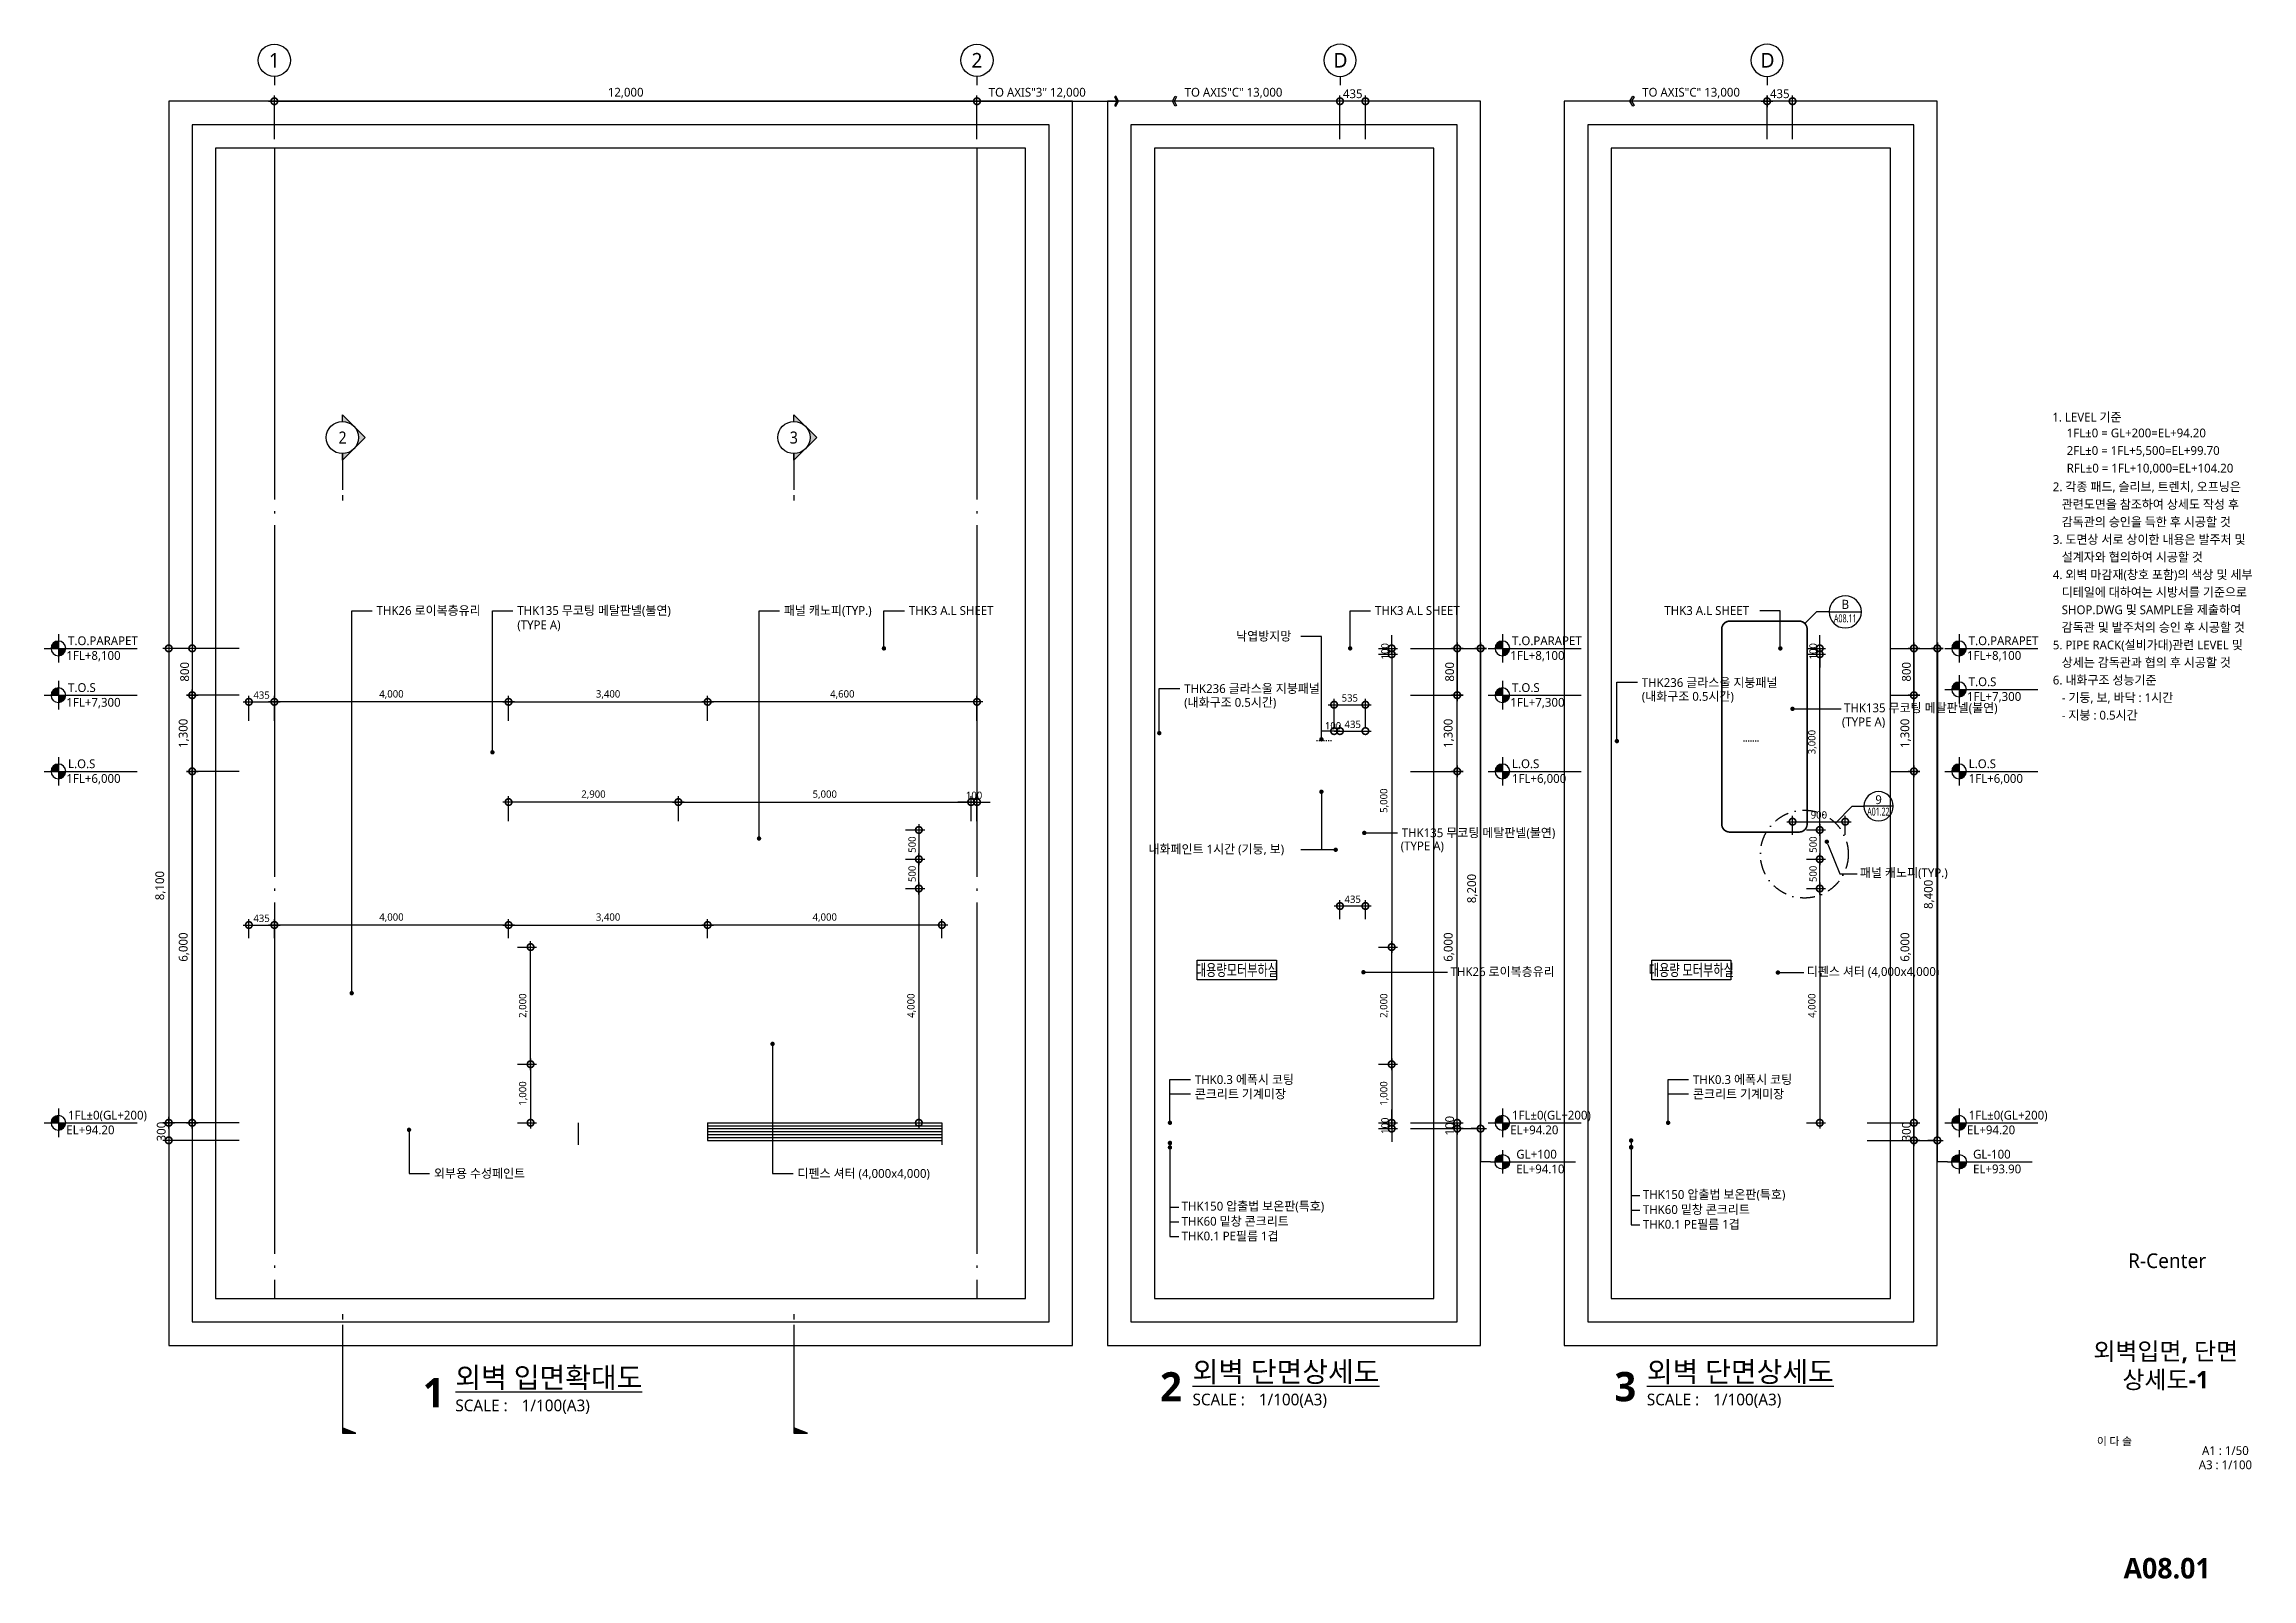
# Model space of a CAD drawing. Header units: millimetres. Extents: x 2568 to 292571, y 1285 to 27671.
# Drawn here: x 2568 to 40271, y 1469 to 27671 of the extents above; entities that cross this region are included whole.
import ezdxf
from ezdxf import colors
from ezdxf.entities.mleader import LeaderData, LeaderLine
from ezdxf.enums import TextEntityAlignment as Align
from ezdxf.math import Vec2, Vec3

# ---------------------------------------------------------------- set-up
doc = ezdxf.new("R2010")
doc.units = ezdxf.units.MM
doc.header["$LTSCALE"] = 200
for name, pattern in [('CEN-GAUN', [32.2, 30, -1, 0.2, -1]), ('DASHDOT', [1, 0.5, -0.25, 0, -0.25]), ('DASHDOT-GAUN', [10, 5, -2.5, 0, -2.5]), ('HIDDEN', [2, 1, -1])]:
    doc.linetypes.add(name, pattern=pattern)
doc.layers.get('DEFPOINTS').update_dxf_attribs({"color": 137})
for name, color, linetype in [('3TXT', 3, 'Continuous'), ('A-dim', 7, 'Continuous'), ('CEN', 1, 'CEN-GAUN'), ('DIM', 7, 'Continuous'), ('DIM-2', 7, 'Continuous'), ('DIM-INT', 7, 'Continuous'), ('SYM', 6, 'Continuous'), ('SYM-LEAD', 6, 'Continuous'), ('SYM-LEVEL', 7, 'Continuous'), ('TAG', 6, 'Continuous'), ('TEXT', 3, 'Continuous'), ('TEXT-NOTE', 6, 'Continuous'), ('XR-SHEET$0$TITLE', 7, 'Continuous'), ('XR-SHEET$1$SHT', 5, 'Continuous'), ('XR-SHEET$1$TEXT', 3, 'Continuous')]:
    doc.layers.add(name, color=color, linetype=linetype)
doc.layers.add('NOPLOT', color=191, linetype='Continuous', plot=False)
doc.styles.add('$0$스타일1', font='malgun.ttf')
doc.styles.add('ARIAL', font='malgun.ttf')
doc.styles.add('ARIALB', font='malgun.ttf')
doc.styles.add('GAUN', font='malgun.ttf')
doc.styles.add('T1', font='malgun.ttf')
doc.styles.add('TEXT', font='malgun.ttf')
doc.styles.add('XR-sec$0$스타일1', font='malgun.ttf')
doc.styles.add('XR-SHEET$0$굴림체(옥산)', font='malgun.ttf')
doc.styles.add('맑은고딕', font='malgun.ttf')
doc.styles.add('맑은고딕B', font='malgunbd.ttf')
doc.styles.add('스타일1', font='malgun.ttf')
doc.styles.add('스타일2', font='malgunbd.ttf')
doc.dimstyles.new('CJA', dxfattribs={"dimscale": 300, "dimtxt": 2.7, "dimasz": 1, "dimexe": 2, "dimexo": 3, "dimgap": 1, "dimtad": 1, "dimdec": 0, "dimzin": 1, "dimdsep": 46, "dimlunit": 6, "dimtxsty": '$0$스타일1', "dimblk": 'CJDOT', "dimcen": 0.09, "dimdle": 1, "dimclrd": 256, "dimclre": 256, "dimclrt": 3, "dimadec": 0, "dimazin": 0, "dimtfac": 1, "dimtdec": 0, "dimtix": 1, "dimtmove": 2, "dimatfit": 3, "dimldrblk": 'CJDOT', "dimfxl": 1, "dimtolj": 1, "dimtzin": 1, "dimarcsym": 0})
doc.dimstyles.new('DIM-QD 1', dxfattribs={"dimtxt": 3, "dimasz": 1.5, "dimexe": 1, "dimexo": 0, "dimgap": 1, "dimtad": 1, "dimdec": 3, "dimdsep": 46, "dimlunit": 6, "dimtxsty": '스타일1', "dimblk1": 'ARCHTICK', "dimblk2": 'ARCHTICK', "dimsah": 1, "dimcen": 0, "dimclrd": 256, "dimclre": 256, "dimclrt": 3, "dimazin": 2, "dimtfac": 1, "dimtdec": 3, "dimtix": 1, "dimtmove": 2, "dimatfit": 3, "dimldrblk": 'ARCHTICK', "dimfxl": 1, "dimtolj": 1, "dimtzin": 0, "dimarcsym": 0})
doc.dimstyles.new('GAUN-50', dxfattribs={"dimscale": 50, "dimtxt": 3, "dimasz": 1, "dimexe": 2, "dimexo": 3, "dimgap": 1, "dimtad": 1, "dimdec": 0, "dimzin": 1, "dimdsep": 46, "dimlunit": 6, "dimtxsty": '스타일1', "dimblk": 'GAUN-DOT', "dimcen": -2, "dimdle": 2, "dimclrd": 256, "dimclre": 256, "dimclrt": 3, "dimadec": 0, "dimazin": 0, "dimtfac": 1, "dimtdec": 0, "dimtix": 1, "dimtmove": 2, "dimatfit": 3, "dimldrblk": 'DOTSMALL', "dimfxl": 1, "dimtolj": 1, "dimtzin": 1, "dimarcsym": 0})

msp = doc.modelspace()

# ---------------------------------------------------------------- texts
at = {"layer": 'A-dim', "color": 3, "style": 'T1'}
for s, p in [('TO AXIS"3" 12,000', (18698.9, 26775.1)), ('TO AXIS"C" 13,000', (22045.5, 26775.1)), ('TO AXIS"C" 13,000', (29859.5, 26775.1))]:
    msp.add_text(s, height=150, dxfattribs=at).set_placement(p)
at = {"layer": 'TEXT', "color": 3, "style": '스타일1'}
for s, p in [('THK26 로이복층유리', (8245.1, 17926.6)), ('THK135 무코팅 메탈판넬(불연)', (10648.2, 17926.6)), ('(TYPE A)', (10648.2, 17681)), ('패널 캐노피(TYP.)', (15201.1, 17926.6)), ('THK3 A.L SHEET', (17335.4, 17926.6)), ('THK3 A.L SHEET', (25296.8, 17926.6)), ('THK3 A.L SHEET', (30238, 17926.6)), ('낙엽방지망', (22924.9, 17487.5)), ('THK236 글라스울 지붕패널', (22037.3, 16593.3)), ('THK236 글라스울 지붕패널', (29852.4, 16696.1)), ('(내화구조 0.5시간)', (29852.4, 16460.9)), ('(내화구조 0.5시간)', (22037.3, 16358.2)), ('(TYPE A)', (33270.6, 16026.1)), ('내화페인트 1시간 (기둥, 보)', (21428, 13852.2)), ('(TYPE A)', (25734.6, 13907.3)), ('THK135 무코팅 메탈판넬(불연)', (25753.4, 14131.8)), ('THK0.3 에폭시 코팅', (22219.4, 9917.5)), ('콘크리트 기계미장', (22219.4, 9671)), ('THK0.3 에폭시 코팅', (30726.9, 9917.5)), ('콘크리트 기계미장', (30726.9, 9671)), ('외부용 수성페인트', (9224.4, 8315.4)), ('디펜스 셔터 (4,000x4,000)', (15432.8, 8315.4))]:
    msp.add_text(s, height=150, dxfattribs=at).set_placement(p)
at = {"layer": 'TEXT', "style": '스타일1'}
msp.add_text('R-Center', height=250, dxfattribs=at).set_placement((38825, 6900), align=Align.MIDDLE_CENTER)

# ---------------------------------------------------------------- blocks, each defined once
blk = doc.blocks.new('bu-v')
at = {"layer": 'TAG', "ltscale": 0.2}
blk.add_line((0, 3), (0, 0), dxfattribs=at)
blk.add_circle((0, 8.5), 5.5, dxfattribs=at)
at = {"layer": 'TAG', "color": 3, "style": 'ARIALB'}
blk.add_attdef('1', text='', height=5, dxfattribs=at).set_placement((0, 8.5), align=Align.MIDDLE_CENTER)
blk = doc.blocks.new('_DotSmall')
at = {"color": 0, "linetype": 'ByBlock', "const_width": 0.5}
blk.add_lwpolyline([(-0.0625, 0, 1), (0.0625, 0, 1)], format="xyb", close=True, dxfattribs=at)
blk = doc.blocks.new('*D14')
at = {"layer": 'DEFPOINTS', "color": 0, "transparency": 16777216}
for p in [(18499, 26697), (6499, 25897), (18499, 25897)]:
    blk.add_point(p, dxfattribs=at)
at = {"layer": 'DIM', "color": 7, "lineweight": -2, "transparency": 16777216}
for p, q in [((6499, 26047), (6499, 26797)), ((18499, 26047), (18499, 26797)), ((6399, 26697), (18599, 26697))]:
    blk.add_line(p, q, dxfattribs=at)
at = {"layer": 'DIM', "color": 7, "lineweight": -2, "transparency": 16777216, "xscale": 225, "yscale": 225, "zscale": 225, "rotation": 180}
blk.add_blockref('_DotSmall', (6499, 26697), dxfattribs=at)
at = {"layer": 'DIM', "color": 7, "lineweight": -2, "transparency": 16777216, "xscale": 225, "yscale": 225, "zscale": 225}
blk.add_blockref('_DotSmall', (18499, 26697), dxfattribs=at)
at = {"layer": 'DIM', "color": 3, "transparency": 16777216, "insert": (12499, 26837), "char_height": 150, "attachment_point": 5, "style": '스타일1'}
blk.add_mtext('\\A1;12,000', dxfattribs=at)
blk = doc.blocks.new('CJDOT')
blk.add_line((-2, 0), (2, 0))
at = {"const_width": 0.5}
blk.add_lwpolyline([(-0.25, 0, 1), (0.25, 0, 1)], format="xyb", close=True, dxfattribs=at)
blk = doc.blocks.new('*D15')
at = {"layer": 'DEFPOINTS', "color": 0, "transparency": 16777216}
for p in [(24698, 26697), (24698, 25897), (25133, 25897)]:
    blk.add_point(p, dxfattribs=at)
at = {"layer": 'DIM', "color": 7, "lineweight": -2, "transparency": 16777216}
for p, q in [((24698, 26047), (24698, 26797)), ((25133, 26047), (25133, 26797)), ((25233, 26697), (24598, 26697))]:
    blk.add_line(p, q, dxfattribs=at)
at = {"layer": 'DIM', "color": 7, "lineweight": -2, "transparency": 16777216, "xscale": 225, "yscale": 225, "zscale": 225, "rotation": 180}
blk.add_blockref('_DotSmall', (24698, 26697), dxfattribs=at)
at = {"layer": 'DIM', "color": 7, "lineweight": -2, "transparency": 16777216, "xscale": 225, "yscale": 225, "zscale": 225}
blk.add_blockref('_DotSmall', (25133, 26697), dxfattribs=at)
at = {"layer": 'DIM', "color": 3, "transparency": 16777216, "insert": (24916, 26824), "char_height": 150, "attachment_point": 5, "style": '스타일1'}
blk.add_mtext('\\A1;435', dxfattribs=at)
blk = doc.blocks.new('dwgtitle')
at = {"layer": 'SYM', "color": 3, "style": '스타일1'}
blk.add_text('SCALE :', height=4, dxfattribs=at).set_placement((12.25, -1.4))
at = {"layer": 'SYM', "color": 6, "style": '스타일2'}
blk.add_attdef('A', text='', height=10, dxfattribs=at).set_placement((4.89, 5), align=Align.MIDDLE)
at = {"layer": 'SYM', "color": 3, "style": '스타일1'}
for tag, p, height in [('%%UTITLE', (12.25, 6.59), 7), ('1/100', (34.89, -1.4), 4)]:
    blk.add_attdef(tag, p, '', height=height, dxfattribs=at)
blk = doc.blocks.new('XR-sec$0$LEVEL1')
at = {"layer": 'SYM-LEVEL'}
h = blk.add_hatch(color=6, dxfattribs=at)
edge = h.paths.add_edge_path()
edge.add_ellipse((4.87, 0), major_axis=(1.77, 1.77), ratio=1, start_angle=405, end_angle=495)
edge.add_line((2.37, 0), (4.87, 0))
edge.add_line((4.87, 0), (4.87, 2.5))
edge = h.paths.add_edge_path()
edge.add_ellipse((4.87, 0), major_axis=(1.77, 1.77), ratio=1, start_angle=225, end_angle=315)
edge.add_line((7.37, 0), (4.87, 0))
edge.add_line((4.87, 0), (4.87, -2.5))
at = {"layer": 'SYM-LEVEL', "color": 6}
for p, q in [((0, 0), (9.74, 0)), ((4.87, 4.87), (4.87, -4.87)), ((9.07, 0), (31.8, 0))]:
    blk.add_line(p, q, dxfattribs=at)
blk.add_ellipse((4.87, 0), major_axis=(1.77, 1.77), ratio=1, start_param=5.497787, end_param=11.780972, dxfattribs=at)
at = {"layer": 'SYM-LEVEL', "color": 3, "style": 'XR-sec$0$스타일1'}
for tag, p in [('1층-바닥마감', (8.16, 1.11)), ('EL-+100', (8.16, -3.93))]:
    blk.add_attdef(tag, p, '', height=3, dxfattribs=at)
blk = doc.blocks.new('*U13')
at = {"linetype": 'ByBlock', "lineweight": -2}
h = blk.add_hatch(color=0, dxfattribs=at)
h.paths.add_polyline_path([(0, 300, 0.198912), (-212, 212), (0, 424)])
h.paths.add_polyline_path([(-212, -212), (-424, 0), (-212, 212, 0.414214)])
h.paths.add_polyline_path([(-212, -212, 0.198912), (0, -300), (0, -424)])
blk.add_hatch(color=0, dxfattribs=at).paths.add_polyline_path([(-250, -18545), (0, -18445), (0, -18545)])
at = {"color": 0, "linetype": 'ByBlock', "lineweight": -2}
blk.add_lwpolyline([(0, 300, 1), (0, -300, 1), (0, 300), (0, 424), (-424, 0), (0, -424), (0, -300), (0, -424)], format="xyb", dxfattribs=at)
for points in [[(0, -300), (0, -972)], [(0, -1072), (0, -1172)], [(0, -16329), (0, -16429)], [(0, -16529), (0, -18545), (-250, -18545), (0, -18445)]]:
    blk.add_lwpolyline(points, dxfattribs=at)
at = {"color": 6, "style": 'TEXT', "width": 0.9}
blk.add_attdef('상세번호', text='', height=225, dxfattribs=at).set_placement((0, 0), align=Align.MIDDLE_CENTER)
blk = doc.blocks.new('GAUN-DOT')
at = {"linetype": 'ByBlock'}
for p, q in [((2, 0), (-2, 0)), ((0, -2), (0, 2))]:
    blk.add_line(p, q, dxfattribs=at)
at = {"const_width": 2.25}
blk.add_lwpolyline([(0, 0.28125, 1), (0, -0.28125, 1)], format="xyb", close=True, dxfattribs=at)
blk = doc.blocks.new('*D18')
at = {"layer": 'A-dim', "lineweight": -2, "transparency": 16777216}
for p, q in [((5896, 17355), (4596, 17355)), ((4696, 17305), (4696, 9305)), ((5896, 9255), (4596, 9255))]:
    blk.add_line(p, q, dxfattribs=at)
at = {"layer": 'DEFPOINTS', "color": 0, "transparency": 16777216}
for p in [(6046, 17355), (4696, 9255), (6046, 9255)]:
    blk.add_point(p, dxfattribs=at)
at = {"layer": 'A-dim', "lineweight": -2, "transparency": 16777216, "xscale": 50, "yscale": 50, "zscale": 50}
for p, rotation in [((4696, 17355), 90), ((4696, 9255), 270)]:
    blk.add_blockref('GAUN-DOT', p, dxfattribs=dict(at, rotation=rotation))
at = {"layer": 'A-dim', "color": 3, "transparency": 16777216, "insert": (4555, 13305), "char_height": 150, "attachment_point": 5, "rotation": 90, "style": '스타일1'}
blk.add_mtext('\\A1;8,100', dxfattribs=at)
blk = doc.blocks.new('*D19')
at = {"layer": 'A-dim', "lineweight": -2, "transparency": 16777216}
for p, q in [((5896, 9255), (4596, 9255)), ((4696, 9305), (4696, 9355)), ((4696, 9255), (4696, 8955)), ((5896, 8955), (4596, 8955)), ((4696, 8905), (4696, 8855))]:
    blk.add_line(p, q, dxfattribs=at)
at = {"layer": 'DEFPOINTS', "color": 0, "transparency": 16777216}
for p in [(6046, 9255), (4696, 8955), (6046, 8955)]:
    blk.add_point(p, dxfattribs=at)
at = {"layer": 'A-dim', "lineweight": -2, "transparency": 16777216, "xscale": 50, "yscale": 50, "zscale": 50}
for p, rotation in [((4696, 9255), 270), ((4696, 8955), 90)]:
    blk.add_blockref('GAUN-DOT', p, dxfattribs=dict(at, rotation=rotation))
at = {"layer": 'A-dim', "color": 3, "transparency": 16777216, "insert": (4568, 9105), "char_height": 150, "attachment_point": 5, "rotation": 90, "style": '맑은고딕'}
blk.add_mtext('\\A1;300', dxfattribs=at)
blk = doc.blocks.new('*D20')
at = {"layer": 'A-dim', "lineweight": -2, "transparency": 16777216}
for p, q in [((5896, 17355), (4996, 17355)), ((5096, 17305), (5096, 16605)), ((5896, 16555), (4996, 16555))]:
    blk.add_line(p, q, dxfattribs=at)
at = {"layer": 'DEFPOINTS', "color": 0, "transparency": 16777216}
for p in [(6046, 17355), (5096, 16555), (6046, 16555)]:
    blk.add_point(p, dxfattribs=at)
at = {"layer": 'A-dim', "lineweight": -2, "transparency": 16777216, "xscale": 50, "yscale": 50, "zscale": 50}
for p, rotation in [((5096, 17355), 90), ((5096, 16555), 270)]:
    blk.add_blockref('GAUN-DOT', p, dxfattribs=dict(at, rotation=rotation))
at = {"layer": 'A-dim', "color": 3, "transparency": 16777216, "insert": (4968, 16955), "char_height": 150, "attachment_point": 5, "rotation": 90, "style": '맑은고딕'}
blk.add_mtext('\\A1;800', dxfattribs=at)
blk = doc.blocks.new('*D21')
at = {"layer": 'DEFPOINTS', "color": 0, "transparency": 16777216}
for p in [(10499, 12255), (10875, 12255), (10499, 10255)]:
    blk.add_point(p, dxfattribs=at)
at = {"layer": 'DIM-INT', "color": 7, "lineweight": -2, "transparency": 16777216}
for p, q in [((10649, 12255), (10975, 12255)), ((10875, 10155), (10875, 12355)), ((10649, 10255), (10975, 10255))]:
    blk.add_line(p, q, dxfattribs=at)
at = {"layer": 'DIM-INT', "color": 7, "lineweight": -2, "transparency": 16777216, "xscale": 225, "yscale": 225, "zscale": 225}
for p, rotation in [((10875, 12255), 90), ((10875, 10255), 270)]:
    blk.add_blockref('_DotSmall', p, dxfattribs=dict(at, rotation=rotation))
at = {"layer": 'DIM-INT', "color": 3, "transparency": 16777216, "insert": (10750, 11255), "char_height": 125, "attachment_point": 5, "rotation": 90, "style": '스타일1'}
blk.add_mtext('\\A1;2,000', dxfattribs=at)
blk = doc.blocks.new('*D22')
at = {"layer": 'DEFPOINTS', "color": 0, "transparency": 16777216}
for p in [(10499, 10255), (10499, 9255), (10875, 9255)]:
    blk.add_point(p, dxfattribs=at)
at = {"layer": 'DIM-INT', "color": 7, "lineweight": -2, "transparency": 16777216}
for p, q in [((10649, 10255), (10975, 10255)), ((10875, 10355), (10875, 9155)), ((10649, 9255), (10975, 9255))]:
    blk.add_line(p, q, dxfattribs=at)
at = {"layer": 'DIM-INT', "color": 7, "lineweight": -2, "transparency": 16777216, "xscale": 225, "yscale": 225, "zscale": 225}
for p, rotation in [((10875, 10255), 90), ((10875, 9255), 270)]:
    blk.add_blockref('_DotSmall', p, dxfattribs=dict(at, rotation=rotation))
at = {"layer": 'DIM-INT', "color": 3, "transparency": 16777216, "insert": (10750, 9755), "char_height": 125, "attachment_point": 5, "rotation": 90, "style": '스타일1'}
blk.add_mtext('\\A1;1,000', dxfattribs=at)
blk = doc.blocks.new('*D23')
at = {"layer": 'DEFPOINTS', "color": 0, "transparency": 16777216}
for p in [(6499, 12632), (6499, 12255), (10499, 12255)]:
    blk.add_point(p, dxfattribs=at)
at = {"layer": 'DIM-INT', "color": 7, "lineweight": -2, "transparency": 16777216}
for p, q in [((10599, 12632), (6399, 12632)), ((6499, 12405), (6499, 12732)), ((10499, 12405), (10499, 12732))]:
    blk.add_line(p, q, dxfattribs=at)
at = {"layer": 'DIM-INT', "color": 7, "lineweight": -2, "transparency": 16777216, "xscale": 225, "yscale": 225, "zscale": 225, "rotation": 180}
blk.add_blockref('_DotSmall', (6499, 12632), dxfattribs=at)
at = {"layer": 'DIM-INT', "color": 7, "lineweight": -2, "transparency": 16777216, "xscale": 225, "yscale": 225, "zscale": 225}
blk.add_blockref('_DotSmall', (10499, 12632), dxfattribs=at)
at = {"layer": 'DIM-INT', "color": 3, "transparency": 16777216, "insert": (8499, 12757), "char_height": 125, "attachment_point": 5, "style": '스타일1'}
blk.add_mtext('\\A1;4,000', dxfattribs=at)
blk = doc.blocks.new('*D24')
at = {"layer": 'DEFPOINTS', "color": 0, "transparency": 16777216}
for p in [(6499, 12632), (6064, 12255), (6499, 12255)]:
    blk.add_point(p, dxfattribs=at)
at = {"layer": 'DIM-INT', "color": 7, "lineweight": -2, "transparency": 16777216}
for p, q in [((5964, 12632), (6599, 12632)), ((6064, 12405), (6064, 12732)), ((6499, 12405), (6499, 12732))]:
    blk.add_line(p, q, dxfattribs=at)
at = {"layer": 'DIM-INT', "color": 7, "lineweight": -2, "transparency": 16777216, "xscale": 225, "yscale": 225, "zscale": 225, "rotation": 180}
blk.add_blockref('_DotSmall', (6064, 12632), dxfattribs=at)
at = {"layer": 'DIM-INT', "color": 7, "lineweight": -2, "transparency": 16777216, "xscale": 225, "yscale": 225, "zscale": 225}
blk.add_blockref('_DotSmall', (6499, 12632), dxfattribs=at)
at = {"layer": 'DIM-INT', "color": 3, "transparency": 16777216, "insert": (6281, 12746), "char_height": 125, "attachment_point": 5, "style": '스타일1'}
blk.add_mtext('\\A1;435', dxfattribs=at)
blk = doc.blocks.new('*D25')
at = {"layer": 'DEFPOINTS', "color": 0, "transparency": 16777216}
for p in [(13899, 12632), (10499, 12255), (13899, 12255)]:
    blk.add_point(p, dxfattribs=at)
at = {"layer": 'DIM-INT', "color": 7, "lineweight": -2, "transparency": 16777216}
for p, q in [((10399, 12632), (13999, 12632)), ((10499, 12405), (10499, 12732)), ((13899, 12405), (13899, 12732))]:
    blk.add_line(p, q, dxfattribs=at)
at = {"layer": 'DIM-INT', "color": 7, "lineweight": -2, "transparency": 16777216, "xscale": 225, "yscale": 225, "zscale": 225, "rotation": 180}
blk.add_blockref('_DotSmall', (10499, 12632), dxfattribs=at)
at = {"layer": 'DIM-INT', "color": 7, "lineweight": -2, "transparency": 16777216, "xscale": 225, "yscale": 225, "zscale": 225}
blk.add_blockref('_DotSmall', (13899, 12632), dxfattribs=at)
at = {"layer": 'DIM-INT', "color": 3, "transparency": 16777216, "insert": (12199, 12757), "char_height": 125, "attachment_point": 5, "style": '스타일1'}
blk.add_mtext('\\A1;3,400', dxfattribs=at)
blk = doc.blocks.new('*D26')
at = {"layer": 'DEFPOINTS', "color": 0, "transparency": 16777216}
for p in [(13899, 12632), (13899, 12255), (17899, 12255)]:
    blk.add_point(p, dxfattribs=at)
at = {"layer": 'DIM-INT', "color": 7, "lineweight": -2, "transparency": 16777216}
for p, q in [((17999, 12632), (13799, 12632)), ((13899, 12405), (13899, 12732)), ((17899, 12405), (17899, 12732))]:
    blk.add_line(p, q, dxfattribs=at)
at = {"layer": 'DIM-INT', "color": 7, "lineweight": -2, "transparency": 16777216, "xscale": 225, "yscale": 225, "zscale": 225, "rotation": 180}
blk.add_blockref('_DotSmall', (13899, 12632), dxfattribs=at)
at = {"layer": 'DIM-INT', "color": 7, "lineweight": -2, "transparency": 16777216, "xscale": 225, "yscale": 225, "zscale": 225}
blk.add_blockref('_DotSmall', (17899, 12632), dxfattribs=at)
at = {"layer": 'DIM-INT', "color": 3, "transparency": 16777216, "insert": (15899, 12757), "char_height": 125, "attachment_point": 5, "style": '스타일1'}
blk.add_mtext('\\A1;4,000', dxfattribs=at)
blk = doc.blocks.new('*D27')
at = {"layer": 'DEFPOINTS', "color": 0, "transparency": 16777216}
for p in [(17129, 13755), (17506, 13755), (17129, 13255)]:
    blk.add_point(p, dxfattribs=at)
at = {"layer": 'DIM-INT', "color": 7, "lineweight": -2, "transparency": 16777216}
for p, q in [((17279, 13755), (17606, 13755)), ((17506, 13155), (17506, 13855)), ((17279, 13255), (17606, 13255))]:
    blk.add_line(p, q, dxfattribs=at)
at = {"layer": 'DIM-INT', "color": 7, "lineweight": -2, "transparency": 16777216, "xscale": 225, "yscale": 225, "zscale": 225}
for p, rotation in [((17506, 13755), 90), ((17506, 13255), 270)]:
    blk.add_blockref('_DotSmall', p, dxfattribs=dict(at, rotation=rotation))
at = {"layer": 'DIM-INT', "color": 3, "transparency": 16777216, "insert": (17391, 13505), "char_height": 125, "attachment_point": 5, "rotation": 90, "style": '스타일1'}
blk.add_mtext('\\A1;500', dxfattribs=at)
blk = doc.blocks.new('*D28')
at = {"layer": 'DEFPOINTS', "color": 0, "transparency": 16777216}
for p in [(17129, 13255), (17129, 9255), (17506, 9255)]:
    blk.add_point(p, dxfattribs=at)
at = {"layer": 'DIM-INT', "color": 7, "lineweight": -2, "transparency": 16777216}
for p, q in [((17279, 13255), (17606, 13255)), ((17506, 13355), (17506, 9155)), ((17279, 9255), (17606, 9255))]:
    blk.add_line(p, q, dxfattribs=at)
at = {"layer": 'DIM-INT', "color": 7, "lineweight": -2, "transparency": 16777216, "xscale": 225, "yscale": 225, "zscale": 225}
for p, rotation in [((17506, 13255), 90), ((17506, 9255), 270)]:
    blk.add_blockref('_DotSmall', p, dxfattribs=dict(at, rotation=rotation))
at = {"layer": 'DIM-INT', "color": 3, "transparency": 16777216, "insert": (17381, 11255), "char_height": 125, "attachment_point": 5, "rotation": 90, "style": '스타일1'}
blk.add_mtext('\\A1;4,000', dxfattribs=at)
blk = doc.blocks.new('*D29')
at = {"layer": 'DEFPOINTS', "color": 0, "transparency": 16777216}
for p in [(17129, 14255), (17129, 13755), (17506, 13755)]:
    blk.add_point(p, dxfattribs=at)
at = {"layer": 'DIM-INT', "color": 7, "lineweight": -2, "transparency": 16777216}
for p, q in [((17506, 14355), (17506, 13655)), ((17279, 14255), (17606, 14255)), ((17279, 13755), (17606, 13755))]:
    blk.add_line(p, q, dxfattribs=at)
at = {"layer": 'DIM-INT', "color": 7, "lineweight": -2, "transparency": 16777216, "xscale": 225, "yscale": 225, "zscale": 225}
for p, rotation in [((17506, 14255), 90), ((17506, 13755), 270)]:
    blk.add_blockref('_DotSmall', p, dxfattribs=dict(at, rotation=rotation))
at = {"layer": 'DIM-INT', "color": 3, "transparency": 16777216, "insert": (17391, 14005), "char_height": 125, "attachment_point": 5, "rotation": 90, "style": '스타일1'}
blk.add_mtext('\\A1;500', dxfattribs=at)
blk = doc.blocks.new('*D30')
at = {"layer": 'DEFPOINTS', "color": 0, "transparency": 16777216}
for p in [(18399, 14731), (13399, 14255), (18399, 14255)]:
    blk.add_point(p, dxfattribs=at)
at = {"layer": 'DIM-INT', "color": 7, "lineweight": -2, "transparency": 16777216}
for p, q in [((13299, 14731), (18499, 14731)), ((13399, 14405), (13399, 14831)), ((18399, 14405), (18399, 14831))]:
    blk.add_line(p, q, dxfattribs=at)
at = {"layer": 'DIM-INT', "color": 7, "lineweight": -2, "transparency": 16777216, "xscale": 225, "yscale": 225, "zscale": 225, "rotation": 180}
blk.add_blockref('_DotSmall', (13399, 14731), dxfattribs=at)
at = {"layer": 'DIM-INT', "color": 7, "lineweight": -2, "transparency": 16777216, "xscale": 225, "yscale": 225, "zscale": 225}
blk.add_blockref('_DotSmall', (18399, 14731), dxfattribs=at)
at = {"layer": 'DIM-INT', "color": 3, "transparency": 16777216, "insert": (15899, 14856), "char_height": 125, "attachment_point": 5, "style": '스타일1'}
blk.add_mtext('\\A1;5,000', dxfattribs=at)
blk = doc.blocks.new('*D31')
at = {"layer": 'DEFPOINTS', "color": 0, "transparency": 16777216}
for p in [(18399, 14731), (18399, 14255), (18499, 14255)]:
    blk.add_point(p, dxfattribs=at)
at = {"layer": 'DIM-INT', "color": 7, "lineweight": -2, "transparency": 16777216}
for p, q in [((18399, 14731), (18174, 14731)), ((18399, 14405), (18399, 14831)), ((18499, 14731), (18399, 14731)), ((18499, 14405), (18499, 14831)), ((18499, 14731), (18724, 14731))]:
    blk.add_line(p, q, dxfattribs=at)
at = {"layer": 'DIM-INT', "color": 7, "lineweight": -2, "transparency": 16777216, "xscale": 225, "yscale": 225, "zscale": 225}
blk.add_blockref('_DotSmall', (18399, 14731), dxfattribs=at)
at = {"layer": 'DIM-INT', "color": 7, "lineweight": -2, "transparency": 16777216, "xscale": 225, "yscale": 225, "zscale": 225, "rotation": 180}
blk.add_blockref('_DotSmall', (18499, 14731), dxfattribs=at)
at = {"layer": 'DIM-INT', "color": 3, "transparency": 16777216, "insert": (18449, 14846), "char_height": 125, "attachment_point": 5, "style": '스타일1'}
blk.add_mtext('\\A1;100', dxfattribs=at)
blk = doc.blocks.new('*D32')
at = {"layer": 'DEFPOINTS', "color": 0, "transparency": 16777216}
for p in [(10499, 14731), (10499, 14255), (13399, 14255)]:
    blk.add_point(p, dxfattribs=at)
at = {"layer": 'DIM-INT', "color": 7, "lineweight": -2, "transparency": 16777216}
for p, q in [((13499, 14731), (10399, 14731)), ((10499, 14405), (10499, 14831)), ((13399, 14405), (13399, 14831))]:
    blk.add_line(p, q, dxfattribs=at)
at = {"layer": 'DIM-INT', "color": 7, "lineweight": -2, "transparency": 16777216, "xscale": 225, "yscale": 225, "zscale": 225, "rotation": 180}
blk.add_blockref('_DotSmall', (10499, 14731), dxfattribs=at)
at = {"layer": 'DIM-INT', "color": 7, "lineweight": -2, "transparency": 16777216, "xscale": 225, "yscale": 225, "zscale": 225}
blk.add_blockref('_DotSmall', (13399, 14731), dxfattribs=at)
at = {"layer": 'DIM-INT', "color": 3, "transparency": 16777216, "insert": (11949, 14856), "char_height": 125, "attachment_point": 5, "style": '스타일1'}
blk.add_mtext('\\A1;2,900', dxfattribs=at)
blk = doc.blocks.new('*D33')
at = {"layer": 'DEFPOINTS', "color": 0, "transparency": 16777216}
for p in [(6499, 16442), (6499, 15967), (10499, 15967)]:
    blk.add_point(p, dxfattribs=at)
at = {"layer": 'DIM-INT', "color": 7, "lineweight": -2, "transparency": 16777216}
for p, q in [((10599, 16442), (6399, 16442)), ((6499, 16117), (6499, 16542)), ((10499, 16117), (10499, 16542))]:
    blk.add_line(p, q, dxfattribs=at)
at = {"layer": 'DIM-INT', "color": 7, "lineweight": -2, "transparency": 16777216, "xscale": 225, "yscale": 225, "zscale": 225, "rotation": 180}
blk.add_blockref('_DotSmall', (6499, 16442), dxfattribs=at)
at = {"layer": 'DIM-INT', "color": 7, "lineweight": -2, "transparency": 16777216, "xscale": 225, "yscale": 225, "zscale": 225}
blk.add_blockref('_DotSmall', (10499, 16442), dxfattribs=at)
at = {"layer": 'DIM-INT', "color": 3, "transparency": 16777216, "insert": (8499, 16567), "char_height": 125, "attachment_point": 5, "style": '스타일1'}
blk.add_mtext('\\A1;4,000', dxfattribs=at)
blk = doc.blocks.new('*D34')
at = {"layer": 'DEFPOINTS', "color": 0, "transparency": 16777216}
for p in [(13899, 16442), (13899, 15967), (18499, 15967)]:
    blk.add_point(p, dxfattribs=at)
at = {"layer": 'DIM-INT', "color": 7, "lineweight": -2, "transparency": 16777216}
for p, q in [((18599, 16442), (13799, 16442)), ((13899, 16117), (13899, 16542)), ((18499, 16117), (18499, 16542))]:
    blk.add_line(p, q, dxfattribs=at)
at = {"layer": 'DIM-INT', "color": 7, "lineweight": -2, "transparency": 16777216, "xscale": 225, "yscale": 225, "zscale": 225, "rotation": 180}
blk.add_blockref('_DotSmall', (13899, 16442), dxfattribs=at)
at = {"layer": 'DIM-INT', "color": 7, "lineweight": -2, "transparency": 16777216, "xscale": 225, "yscale": 225, "zscale": 225}
blk.add_blockref('_DotSmall', (18499, 16442), dxfattribs=at)
at = {"layer": 'DIM-INT', "color": 3, "transparency": 16777216, "insert": (16199, 16567), "char_height": 125, "attachment_point": 5, "style": '스타일1'}
blk.add_mtext('\\A1;4,600', dxfattribs=at)
blk = doc.blocks.new('*D35')
at = {"layer": 'DEFPOINTS', "color": 0, "transparency": 16777216}
for p in [(6499, 16442), (6064, 15967), (6499, 15967)]:
    blk.add_point(p, dxfattribs=at)
at = {"layer": 'DIM-INT', "color": 7, "lineweight": -2, "transparency": 16777216}
for p, q in [((5964, 16442), (6599, 16442)), ((6064, 16117), (6064, 16542)), ((6499, 16117), (6499, 16542))]:
    blk.add_line(p, q, dxfattribs=at)
at = {"layer": 'DIM-INT', "color": 7, "lineweight": -2, "transparency": 16777216, "xscale": 225, "yscale": 225, "zscale": 225, "rotation": 180}
blk.add_blockref('_DotSmall', (6064, 16442), dxfattribs=at)
at = {"layer": 'DIM-INT', "color": 7, "lineweight": -2, "transparency": 16777216, "xscale": 225, "yscale": 225, "zscale": 225}
blk.add_blockref('_DotSmall', (6499, 16442), dxfattribs=at)
at = {"layer": 'DIM-INT', "color": 3, "transparency": 16777216, "insert": (6281, 16557), "char_height": 125, "attachment_point": 5, "style": '스타일1'}
blk.add_mtext('\\A1;435', dxfattribs=at)
blk = doc.blocks.new('*D37')
at = {"layer": 'A-dim', "lineweight": -2, "transparency": 16777216}
for p, q in [((25900, 17355), (27200, 17355)), ((27100, 17305), (27100, 9205)), ((25900, 9155), (27200, 9155))]:
    blk.add_line(p, q, dxfattribs=at)
at = {"layer": 'DEFPOINTS', "color": 0, "transparency": 16777216}
for p in [(25750, 17355), (25750, 9155), (27100, 9155)]:
    blk.add_point(p, dxfattribs=at)
at = {"layer": 'A-dim', "lineweight": -2, "transparency": 16777216, "xscale": 50, "yscale": 50, "zscale": 50}
for p, rotation in [((27100, 17355), 90), ((27100, 9155), 270)]:
    blk.add_blockref('GAUN-DOT', p, dxfattribs=dict(at, rotation=rotation))
at = {"layer": 'A-dim', "color": 3, "transparency": 16777216, "insert": (26960, 13255), "char_height": 150, "attachment_point": 5, "rotation": 90, "style": '스타일1'}
blk.add_mtext('\\A1;8,200', dxfattribs=at)
blk = doc.blocks.new('*D38')
at = {"layer": 'A-dim', "lineweight": -2, "transparency": 16777216}
for p, q in [((25900, 9255), (26800, 9255)), ((25900, 9155), (26800, 9155)), ((26700, 9305), (26700, 9355)), ((26700, 9255), (26700, 9155)), ((26700, 9105), (26700, 9055))]:
    blk.add_line(p, q, dxfattribs=at)
at = {"layer": 'DEFPOINTS', "color": 0, "transparency": 16777216}
for p in [(25750, 9255), (25750, 9155), (26700, 9155)]:
    blk.add_point(p, dxfattribs=at)
at = {"layer": 'A-dim', "lineweight": -2, "transparency": 16777216, "xscale": 50, "yscale": 50, "zscale": 50}
for p, rotation in [((26700, 9255), 270), ((26700, 9155), 90)]:
    blk.add_blockref('GAUN-DOT', p, dxfattribs=dict(at, rotation=rotation))
at = {"layer": 'A-dim', "color": 3, "transparency": 16777216, "insert": (26572, 9205), "char_height": 150, "attachment_point": 5, "rotation": 90, "style": '스타일1'}
blk.add_mtext('\\A1;100', dxfattribs=at)
blk = doc.blocks.new('level-p&e')
at = {"layer": 'TAG', "ltscale": 0.2}
h = blk.add_hatch(color=256, dxfattribs=at)
h.paths.add_polyline_path([(0, 2.5, 0.414214), (-2.5, 0), (0, 0)])
h.paths.add_polyline_path([(2.5, 0), (0, 0), (0, -2.5, 0.414214)])
at = {"layer": 'TAG'}
for p, q in [((-4, 0), (25, 0)), ((0, 4), (0, -4))]:
    blk.add_line(p, q, dxfattribs=at)
at = {"layer": 'TAG', "ltscale": 0.2}
blk.add_circle((0, 0), 2.5, dxfattribs=at)
at = {"layer": 'TAG', "color": 3, "style": 'ARIAL'}
for tag, p in [('1층바닥마감', (4.78, 1.11)), ('EL±0', (4.78, -3.93))]:
    blk.add_attdef(tag, p, '', height=3, dxfattribs=at)
blk = doc.blocks.new('*D40')
at = {"layer": 'A-dim', "lineweight": -2, "transparency": 16777216}
for p, q in [((25900, 15255), (26800, 15255)), ((26700, 9305), (26700, 15205)), ((25900, 9255), (26800, 9255))]:
    blk.add_line(p, q, dxfattribs=at)
at = {"layer": 'DEFPOINTS', "color": 0, "transparency": 16777216}
for p in [(25750, 15255), (26700, 15255), (25750, 9255)]:
    blk.add_point(p, dxfattribs=at)
at = {"layer": 'A-dim', "lineweight": -2, "transparency": 16777216, "xscale": 50, "yscale": 50, "zscale": 50}
for p, rotation in [((26700, 15255), 90), ((26700, 9255), 270)]:
    blk.add_blockref('GAUN-DOT', p, dxfattribs=dict(at, rotation=rotation))
at = {"layer": 'A-dim', "color": 3, "transparency": 16777216, "insert": (26560, 12255), "char_height": 150, "attachment_point": 5, "rotation": 90, "style": '스타일1'}
blk.add_mtext('\\A1;6,000', dxfattribs=at)
blk = doc.blocks.new('*D41')
at = {"layer": 'A-dim', "lineweight": -2, "transparency": 16777216}
for p, q in [((25900, 17355), (26800, 17355)), ((26700, 17305), (26700, 16605)), ((25900, 16555), (26800, 16555))]:
    blk.add_line(p, q, dxfattribs=at)
at = {"layer": 'DEFPOINTS', "color": 0, "transparency": 16777216}
for p in [(25750, 17355), (25750, 16555), (26700, 16555)]:
    blk.add_point(p, dxfattribs=at)
at = {"layer": 'A-dim', "lineweight": -2, "transparency": 16777216, "xscale": 50, "yscale": 50, "zscale": 50}
for p, rotation in [((26700, 17355), 90), ((26700, 16555), 270)]:
    blk.add_blockref('GAUN-DOT', p, dxfattribs=dict(at, rotation=rotation))
at = {"layer": 'A-dim', "color": 3, "transparency": 16777216, "insert": (26572, 16955), "char_height": 150, "attachment_point": 5, "rotation": 90, "style": '스타일1'}
blk.add_mtext('\\A1;800', dxfattribs=at)
blk = doc.blocks.new('*D39')
at = {"layer": 'DEFPOINTS', "color": 0, "transparency": 16777216}
for p in [(24698, 12956), (24698, 12579), (25133, 12579)]:
    blk.add_point(p, dxfattribs=at)
at = {"layer": 'DIM-INT', "color": 7, "lineweight": -2, "transparency": 16777216}
for p, q in [((25233, 12956), (24598, 12956)), ((24698, 12729), (24698, 13056)), ((25133, 12729), (25133, 13056))]:
    blk.add_line(p, q, dxfattribs=at)
at = {"layer": 'DIM-INT', "color": 7, "lineweight": -2, "transparency": 16777216, "xscale": 225, "yscale": 225, "zscale": 225, "rotation": 180}
blk.add_blockref('_DotSmall', (24698, 12956), dxfattribs=at)
at = {"layer": 'DIM-INT', "color": 7, "lineweight": -2, "transparency": 16777216, "xscale": 225, "yscale": 225, "zscale": 225}
blk.add_blockref('_DotSmall', (25133, 12956), dxfattribs=at)
at = {"layer": 'DIM-INT', "color": 3, "transparency": 16777216, "insert": (24916, 13071), "char_height": 125, "attachment_point": 5, "style": '스타일1'}
blk.add_mtext('\\A1;435', dxfattribs=at)
blk = doc.blocks.new('*D36')
at = {"layer": 'DEFPOINTS', "color": 0, "transparency": 16777216}
for p in [(25133, 16393), (24598, 15867), (25133, 15867)]:
    blk.add_point(p, dxfattribs=at)
at = {"layer": 'DIM-INT', "color": 7, "lineweight": -2, "transparency": 16777216}
for p, q in [((24498, 16393), (25233, 16393)), ((24598, 16017), (24598, 16493)), ((25133, 16017), (25133, 16493))]:
    blk.add_line(p, q, dxfattribs=at)
at = {"layer": 'DIM-INT', "color": 7, "lineweight": -2, "transparency": 16777216, "xscale": 225, "yscale": 225, "zscale": 225, "rotation": 180}
blk.add_blockref('_DotSmall', (24598, 16393), dxfattribs=at)
at = {"layer": 'DIM-INT', "color": 7, "lineweight": -2, "transparency": 16777216, "xscale": 225, "yscale": 225, "zscale": 225}
blk.add_blockref('_DotSmall', (25133, 16393), dxfattribs=at)
at = {"layer": 'DIM-INT', "color": 3, "transparency": 16777216, "insert": (24866, 16508), "char_height": 125, "attachment_point": 5, "style": '스타일1'}
blk.add_mtext('\\A1;535', dxfattribs=at)
blk = doc.blocks.new('*D42')
at = {"layer": 'DEFPOINTS', "color": 0, "transparency": 16777216}
for p in [(24698, 15867), (25133, 15943), (25133, 15867)]:
    blk.add_point(p, dxfattribs=at)
at = {"layer": 'DIM-INT', "color": 7, "lineweight": -2, "transparency": 16777216}
for p, q in [((24598, 15943), (25233, 15943)), ((24698, 16017), (24698, 16043)), ((25133, 16017), (25133, 16043))]:
    blk.add_line(p, q, dxfattribs=at)
at = {"layer": 'DIM-INT', "color": 7, "lineweight": -2, "transparency": 16777216, "xscale": 225, "yscale": 225, "zscale": 225, "rotation": 180}
blk.add_blockref('_DotSmall', (24698, 15943), dxfattribs=at)
at = {"layer": 'DIM-INT', "color": 7, "lineweight": -2, "transparency": 16777216, "xscale": 225, "yscale": 225, "zscale": 225}
blk.add_blockref('_DotSmall', (25133, 15943), dxfattribs=at)
at = {"layer": 'DIM-INT', "color": 3, "transparency": 16777216, "insert": (24916, 16058), "char_height": 125, "attachment_point": 5, "style": '스타일1'}
blk.add_mtext('\\A1;435', dxfattribs=at)
blk = doc.blocks.new('*D43')
at = {"layer": 'DEFPOINTS', "color": 0, "transparency": 16777216}
for p in [(24598, 15943), (24598, 15867), (24698, 15867)]:
    blk.add_point(p, dxfattribs=at)
at = {"layer": 'DIM-INT', "color": 7, "lineweight": -2, "transparency": 16777216}
for p, q in [((24598, 15943), (24373, 15943)), ((24598, 16017), (24598, 16043)), ((24698, 15943), (24598, 15943)), ((24698, 16017), (24698, 16043)), ((24698, 15943), (24923, 15943))]:
    blk.add_line(p, q, dxfattribs=at)
at = {"layer": 'DIM-INT', "color": 7, "lineweight": -2, "transparency": 16777216, "xscale": 225, "yscale": 225, "zscale": 225}
blk.add_blockref('_DotSmall', (24598, 15943), dxfattribs=at)
at = {"layer": 'DIM-INT', "color": 7, "lineweight": -2, "transparency": 16777216, "xscale": 225, "yscale": 225, "zscale": 225, "rotation": 180}
blk.add_blockref('_DotSmall', (24698, 15943), dxfattribs=at)
at = {"layer": 'DIM-INT', "color": 3, "transparency": 16777216, "insert": (24580, 16033), "char_height": 125, "attachment_point": 5, "style": '스타일1'}
blk.add_mtext('\\A1;100', dxfattribs=at)
blk = doc.blocks.new('*D44')
at = {"layer": 'DEFPOINTS', "color": 0, "transparency": 16777216}
for p in [(25205, 12255), (25581, 12255), (25205, 10255)]:
    blk.add_point(p, dxfattribs=at)
at = {"layer": 'DIM-INT', "color": 7, "lineweight": -2, "transparency": 16777216}
for p, q in [((25355, 12255), (25681, 12255)), ((25581, 10155), (25581, 12355)), ((25355, 10255), (25681, 10255))]:
    blk.add_line(p, q, dxfattribs=at)
at = {"layer": 'DIM-INT', "color": 7, "lineweight": -2, "transparency": 16777216, "xscale": 225, "yscale": 225, "zscale": 225}
for p, rotation in [((25581, 12255), 90), ((25581, 10255), 270)]:
    blk.add_blockref('_DotSmall', p, dxfattribs=dict(at, rotation=rotation))
at = {"layer": 'DIM-INT', "color": 3, "transparency": 16777216, "insert": (25456, 11255), "char_height": 125, "attachment_point": 5, "rotation": 90, "style": '스타일1'}
blk.add_mtext('\\A1;2,000', dxfattribs=at)
blk = doc.blocks.new('*D45')
at = {"layer": 'DEFPOINTS', "color": 0, "transparency": 16777216}
for p in [(25205, 10255), (25205, 9255), (25581, 9255)]:
    blk.add_point(p, dxfattribs=at)
at = {"layer": 'DIM-INT', "color": 7, "lineweight": -2, "transparency": 16777216}
for p, q in [((25355, 10255), (25681, 10255)), ((25581, 10355), (25581, 9155)), ((25355, 9255), (25681, 9255))]:
    blk.add_line(p, q, dxfattribs=at)
at = {"layer": 'DIM-INT', "color": 7, "lineweight": -2, "transparency": 16777216, "xscale": 225, "yscale": 225, "zscale": 225}
for p, rotation in [((25581, 10255), 90), ((25581, 9255), 270)]:
    blk.add_blockref('_DotSmall', p, dxfattribs=dict(at, rotation=rotation))
at = {"layer": 'DIM-INT', "color": 3, "transparency": 16777216, "insert": (25456, 9755), "char_height": 125, "attachment_point": 5, "rotation": 90, "style": '스타일1'}
blk.add_mtext('\\A1;1,000', dxfattribs=at)
blk = doc.blocks.new('*D46')
at = {"layer": 'DEFPOINTS', "color": 0, "transparency": 16777216}
for p in [(25205, 17255), (25205, 12255), (25581, 12255)]:
    blk.add_point(p, dxfattribs=at)
at = {"layer": 'DIM-INT', "color": 7, "lineweight": -2, "transparency": 16777216}
for p, q in [((25581, 17355), (25581, 12155)), ((25355, 17255), (25681, 17255)), ((25355, 12255), (25681, 12255))]:
    blk.add_line(p, q, dxfattribs=at)
at = {"layer": 'DIM-INT', "color": 7, "lineweight": -2, "transparency": 16777216, "xscale": 225, "yscale": 225, "zscale": 225}
for p, rotation in [((25581, 17255), 90), ((25581, 12255), 270)]:
    blk.add_blockref('_DotSmall', p, dxfattribs=dict(at, rotation=rotation))
at = {"layer": 'DIM-INT', "color": 3, "transparency": 16777216, "insert": (25456, 14755), "char_height": 125, "attachment_point": 5, "rotation": 90, "style": '스타일1'}
blk.add_mtext('\\A1;5,000', dxfattribs=at)
blk = doc.blocks.new('*D47')
at = {"layer": 'DEFPOINTS', "color": 0, "transparency": 16777216}
for p in [(25205, 17355), (25581, 17355), (25205, 17255)]:
    blk.add_point(p, dxfattribs=at)
at = {"layer": 'DIM-INT', "color": 7, "lineweight": -2, "transparency": 16777216}
for p, q in [((25355, 17355), (25681, 17355)), ((25581, 17355), (25581, 17580)), ((25581, 17255), (25581, 17355)), ((25355, 17255), (25681, 17255)), ((25581, 17255), (25581, 17030))]:
    blk.add_line(p, q, dxfattribs=at)
at = {"layer": 'DIM-INT', "color": 7, "lineweight": -2, "transparency": 16777216, "xscale": 225, "yscale": 225, "zscale": 225}
for p, rotation in [((25581, 17355), 270), ((25581, 17255), 90)]:
    blk.add_blockref('_DotSmall', p, dxfattribs=dict(at, rotation=rotation))
at = {"layer": 'DIM-INT', "color": 3, "transparency": 16777216, "insert": (25466, 17305), "char_height": 125, "attachment_point": 5, "rotation": 90, "style": '스타일1'}
blk.add_mtext('\\A1;100', dxfattribs=at)
blk = doc.blocks.new('room-1')
at = {"layer": 'TEXT-NOTE', "color": 6}
for p, q in [((0, 5), (20.29, 5)), ((0, 0), (0, 5)), ((20.29, 0), (0, 0)), ((20.29, 5), (20.29, 0))]:
    blk.add_line(p, q, dxfattribs=at)
at = {"layer": 'TEXT-NOTE', "color": 3, "style": '스타일1'}
blk.add_attdef('실명', text='', height=3, dxfattribs=at).set_placement((10.15, 2.59), align=Align.MIDDLE)
blk = doc.blocks.new('_ARCHTICK')
at = {"color": 0, "linetype": 'ByBlock', "const_width": 0.15}
blk.add_lwpolyline([(-0.5, -0.5), (0.5, 0.5)], dxfattribs=at)
blk = doc.blocks.new('*D48')
at = {"layer": 'A-dim', "lineweight": -2, "transparency": 16777216}
for p, q in [((34100, 17355), (35000, 17355)), ((34900, 17305), (34900, 9005)), ((33700, 8955), (35000, 8955))]:
    blk.add_line(p, q, dxfattribs=at)
at = {"layer": 'DEFPOINTS', "color": 0, "transparency": 16777216}
for p in [(33950, 17355), (33550, 8955), (34900, 8955)]:
    blk.add_point(p, dxfattribs=at)
at = {"layer": 'A-dim', "lineweight": -2, "transparency": 16777216, "xscale": 50, "yscale": 50, "zscale": 50}
for p, rotation in [((34900, 17355), 90), ((34900, 8955), 270)]:
    blk.add_blockref('GAUN-DOT', p, dxfattribs=dict(at, rotation=rotation))
at = {"layer": 'A-dim', "color": 3, "transparency": 16777216, "insert": (34760, 13155), "char_height": 150, "attachment_point": 5, "rotation": 90, "style": '스타일1'}
blk.add_mtext('\\A1;8,400', dxfattribs=at)
blk = doc.blocks.new('*D49')
at = {"layer": 'A-dim', "lineweight": -2, "transparency": 16777216}
for p, q in [((33700, 9255), (34600, 9255)), ((34500, 9305), (34500, 9355)), ((34500, 9255), (34500, 8955)), ((33700, 8955), (34600, 8955)), ((34500, 8905), (34500, 8855))]:
    blk.add_line(p, q, dxfattribs=at)
at = {"layer": 'DEFPOINTS', "color": 0, "transparency": 16777216}
for p in [(33550, 9255), (33550, 8955), (34500, 8955)]:
    blk.add_point(p, dxfattribs=at)
at = {"layer": 'A-dim', "lineweight": -2, "transparency": 16777216, "xscale": 50, "yscale": 50, "zscale": 50}
for p, rotation in [((34500, 9255), 270), ((34500, 8955), 90)]:
    blk.add_blockref('GAUN-DOT', p, dxfattribs=dict(at, rotation=rotation))
at = {"layer": 'A-dim', "color": 3, "transparency": 16777216, "insert": (34372, 9105), "char_height": 150, "attachment_point": 5, "rotation": 90, "style": '스타일1'}
blk.add_mtext('\\A1;300', dxfattribs=at)
blk = doc.blocks.new('*D50')
at = {"layer": 'A-dim', "lineweight": -2, "transparency": 16777216}
for p, q in [((34100, 15255), (34600, 15255)), ((34500, 9305), (34500, 15205)), ((33700, 9255), (34600, 9255))]:
    blk.add_line(p, q, dxfattribs=at)
at = {"layer": 'DEFPOINTS', "color": 0, "transparency": 16777216}
for p in [(33950, 15255), (34500, 15255), (33550, 9255)]:
    blk.add_point(p, dxfattribs=at)
at = {"layer": 'A-dim', "lineweight": -2, "transparency": 16777216, "xscale": 50, "yscale": 50, "zscale": 50}
for p, rotation in [((34500, 15255), 90), ((34500, 9255), 270)]:
    blk.add_blockref('GAUN-DOT', p, dxfattribs=dict(at, rotation=rotation))
at = {"layer": 'A-dim', "color": 3, "transparency": 16777216, "insert": (34360, 12255), "char_height": 150, "attachment_point": 5, "rotation": 90, "style": '스타일1'}
blk.add_mtext('\\A1;6,000', dxfattribs=at)
blk = doc.blocks.new('*D51')
at = {"layer": 'A-dim', "lineweight": -2, "transparency": 16777216}
for p, q in [((34100, 17355), (34600, 17355)), ((34500, 17305), (34500, 16605)), ((34100, 16555), (34600, 16555))]:
    blk.add_line(p, q, dxfattribs=at)
at = {"layer": 'DEFPOINTS', "color": 0, "transparency": 16777216}
for p in [(33950, 17355), (33950, 16555), (34500, 16555)]:
    blk.add_point(p, dxfattribs=at)
at = {"layer": 'A-dim', "lineweight": -2, "transparency": 16777216, "xscale": 50, "yscale": 50, "zscale": 50}
for p, rotation in [((34500, 17355), 90), ((34500, 16555), 270)]:
    blk.add_blockref('GAUN-DOT', p, dxfattribs=dict(at, rotation=rotation))
at = {"layer": 'A-dim', "color": 3, "transparency": 16777216, "insert": (34372, 16955), "char_height": 150, "attachment_point": 5, "rotation": 90, "style": '스타일1'}
blk.add_mtext('\\A1;800', dxfattribs=at)
blk = doc.blocks.new('*D65')
at = {"layer": 'DEFPOINTS', "color": 0, "transparency": 16777216}
for p in [(31992, 26697), (31992, 25897), (32427, 25897)]:
    blk.add_point(p, dxfattribs=at)
at = {"layer": 'DIM', "lineweight": -2, "transparency": 16777216}
for p, q in [((31992, 26047), (31992, 26797)), ((32427, 26047), (32427, 26797)), ((32377, 26697), (32042, 26697))]:
    blk.add_line(p, q, dxfattribs=at)
at = {"layer": 'DIM', "lineweight": -2, "transparency": 16777216, "xscale": 50, "yscale": 50, "zscale": 50, "rotation": 180}
blk.add_blockref('GAUN-DOT', (31992, 26697), dxfattribs=at)
at = {"layer": 'DIM', "lineweight": -2, "transparency": 16777216, "xscale": 50, "yscale": 50, "zscale": 50}
blk.add_blockref('GAUN-DOT', (32427, 26697), dxfattribs=at)
at = {"layer": 'DIM', "color": 3, "transparency": 16777216, "insert": (32209, 26824), "char_height": 150, "attachment_point": 5, "style": '스타일1'}
blk.add_mtext('\\A1;435', dxfattribs=at)
blk = doc.blocks.new('*U117')
blk.add_lwpolyline([(-295, 0), (-533, 0), (-754, -216)])
blk.add_lwpolyline([(-300, 0), (300, 0, 1), (-300, 0, 1), (300, 0, -12.065684)], format="xyb")
at = {"linetype": 'DASHDOT', "ltscale": 6, "const_width": 30}
blk.add_lwpolyline([(-2152, -172), (-860, -172, -0.414214), (-710, -322), (-710, -3951, -0.414214), (-860, -4101), (-2152, -4101, -0.414214), (-2302, -3951), (-2302, -322, -0.414214)], format="xyb", close=True, dxfattribs=at)
at = {"color": 3, "style": 'ARIAL'}
blk.add_attdef('상세번호', text='', height=170, dxfattribs=at).set_placement((0, 140), align=Align.MIDDLE_CENTER)
at = {"color": 3, "style": 'ARIAL', "width": 0.6}
blk.add_attdef('도면번호', text='', height=150, dxfattribs=at).set_placement((0, -120), align=Align.MIDDLE_CENTER)
blk = doc.blocks.new('_DOT')
at = {"color": 0, "linetype": 'ByBlock'}
blk.add_line((-0.5, 0), (-1, 0), dxfattribs=at)
at = {"color": 0, "linetype": 'ByBlock', "const_width": 0.5}
blk.add_lwpolyline([(-0.25, 0, 1), (0.25, 0, 1)], format="xyb", close=True, dxfattribs=at)
blk = doc.blocks.new('*D118')
at = {"layer": 'DEFPOINTS', "color": 0, "transparency": 16777216}
for p in [(32516, 13255), (32516, 9255), (32892, 9255)]:
    blk.add_point(p, dxfattribs=at)
at = {"layer": 'DIM-INT', "color": 7, "lineweight": -2, "transparency": 16777216}
for p, q in [((32666, 13255), (32992, 13255)), ((32892, 13355), (32892, 9155)), ((32666, 9255), (32992, 9255))]:
    blk.add_line(p, q, dxfattribs=at)
at = {"layer": 'DIM-INT', "color": 7, "lineweight": -2, "transparency": 16777216, "xscale": 225, "yscale": 225, "zscale": 225}
for p, rotation in [((32892, 13255), 90), ((32892, 9255), 270)]:
    blk.add_blockref('_DotSmall', p, dxfattribs=dict(at, rotation=rotation))
at = {"layer": 'DIM-INT', "color": 3, "transparency": 16777216, "insert": (32767, 11255), "char_height": 125, "attachment_point": 5, "rotation": 90, "style": '스타일1'}
blk.add_mtext('\\A1;4,000', dxfattribs=at)
blk = doc.blocks.new('*D119')
at = {"layer": 'DEFPOINTS', "color": 0, "transparency": 16777216}
for p in [(25205, 9255), (25205, 9155), (25581, 9255)]:
    blk.add_point(p, dxfattribs=at)
at = {"layer": 'DIM-INT', "color": 7, "lineweight": -2, "transparency": 16777216}
for p, q in [((25581, 9255), (25581, 9480)), ((25355, 9255), (25681, 9255)), ((25355, 9155), (25681, 9155)), ((25581, 9155), (25581, 9255)), ((25581, 9155), (25581, 8930))]:
    blk.add_line(p, q, dxfattribs=at)
at = {"layer": 'DIM-INT', "color": 7, "lineweight": -2, "transparency": 16777216, "xscale": 225, "yscale": 225, "zscale": 225}
for p, rotation in [((25581, 9255), 270), ((25581, 9155), 90)]:
    blk.add_blockref('_DotSmall', p, dxfattribs=dict(at, rotation=rotation))
at = {"layer": 'DIM-INT', "color": 3, "transparency": 16777216, "insert": (25466, 9205), "char_height": 125, "attachment_point": 5, "rotation": 90, "style": '스타일1'}
blk.add_mtext('\\A1;100', dxfattribs=at)
blk = doc.blocks.new('*D120')
at = {"layer": 'DEFPOINTS', "color": 0, "transparency": 16777216}
for p in [(32516, 13755), (32892, 13755), (32516, 13255)]:
    blk.add_point(p, dxfattribs=at)
at = {"layer": 'DIM-INT', "color": 7, "lineweight": -2, "transparency": 16777216}
for p, q in [((32666, 13755), (32992, 13755)), ((32892, 13155), (32892, 13855)), ((32666, 13255), (32992, 13255))]:
    blk.add_line(p, q, dxfattribs=at)
at = {"layer": 'DIM-INT', "color": 7, "lineweight": -2, "transparency": 16777216, "xscale": 225, "yscale": 225, "zscale": 225}
for p, rotation in [((32892, 13755), 90), ((32892, 13255), 270)]:
    blk.add_blockref('_DotSmall', p, dxfattribs=dict(at, rotation=rotation))
at = {"layer": 'DIM-INT', "color": 3, "transparency": 16777216, "insert": (32778, 13505), "char_height": 125, "attachment_point": 5, "rotation": 90, "style": '스타일1'}
blk.add_mtext('\\A1;500', dxfattribs=at)
blk = doc.blocks.new('*D121')
at = {"layer": 'DEFPOINTS', "color": 0, "transparency": 16777216}
for p in [(32516, 14255), (32516, 13755), (32892, 13755)]:
    blk.add_point(p, dxfattribs=at)
at = {"layer": 'DIM-INT', "color": 7, "lineweight": -2, "transparency": 16777216}
for p, q in [((32892, 14355), (32892, 13655)), ((32666, 14255), (32992, 14255)), ((32666, 13755), (32992, 13755))]:
    blk.add_line(p, q, dxfattribs=at)
at = {"layer": 'DIM-INT', "color": 7, "lineweight": -2, "transparency": 16777216, "xscale": 225, "yscale": 225, "zscale": 225}
for p, rotation in [((32892, 14255), 90), ((32892, 13755), 270)]:
    blk.add_blockref('_DotSmall', p, dxfattribs=dict(at, rotation=rotation))
at = {"layer": 'DIM-INT', "color": 3, "transparency": 16777216, "insert": (32778, 14005), "char_height": 125, "attachment_point": 5, "rotation": 90, "style": '스타일1'}
blk.add_mtext('\\A1;500', dxfattribs=at)
blk = doc.blocks.new('*D122')
at = {"layer": 'DEFPOINTS', "color": 0, "transparency": 16777216}
for p in [(32516, 17255), (32892, 17255), (32516, 14255)]:
    blk.add_point(p, dxfattribs=at)
at = {"layer": 'DIM-INT', "color": 7, "lineweight": -2, "transparency": 16777216}
for p, q in [((32892, 14155), (32892, 17355)), ((32666, 17255), (32992, 17255)), ((32666, 14255), (32992, 14255))]:
    blk.add_line(p, q, dxfattribs=at)
at = {"layer": 'DIM-INT', "color": 7, "lineweight": -2, "transparency": 16777216, "xscale": 225, "yscale": 225, "zscale": 225}
for p, rotation in [((32892, 17255), 90), ((32892, 14255), 270)]:
    blk.add_blockref('_DotSmall', p, dxfattribs=dict(at, rotation=rotation))
at = {"layer": 'DIM-INT', "color": 3, "transparency": 16777216, "insert": (32767, 15755), "char_height": 125, "attachment_point": 5, "rotation": 90, "style": '스타일1'}
blk.add_mtext('\\A1;3,000', dxfattribs=at)
blk = doc.blocks.new('*D123')
at = {"layer": 'DEFPOINTS', "color": 0, "transparency": 16777216}
for p in [(32516, 17355), (32516, 17255), (32892, 17255)]:
    blk.add_point(p, dxfattribs=at)
at = {"layer": 'DIM-INT', "color": 7, "lineweight": -2, "transparency": 16777216}
for p, q in [((32666, 17355), (32992, 17355)), ((32892, 17355), (32892, 17580)), ((32892, 17355), (32892, 17255)), ((32666, 17255), (32992, 17255)), ((32892, 17255), (32892, 17030))]:
    blk.add_line(p, q, dxfattribs=at)
at = {"layer": 'DIM-INT', "color": 7, "lineweight": -2, "transparency": 16777216, "xscale": 225, "yscale": 225, "zscale": 225}
for p, rotation in [((32892, 17355), 270), ((32892, 17255), 90)]:
    blk.add_blockref('_DotSmall', p, dxfattribs=dict(at, rotation=rotation))
at = {"layer": 'DIM-INT', "color": 3, "transparency": 16777216, "insert": (32778, 17305), "char_height": 125, "attachment_point": 5, "rotation": 90, "style": '스타일1'}
blk.add_mtext('\\A1;100', dxfattribs=at)
blk = doc.blocks.new('*D124')
at = {"layer": 'DEFPOINTS', "color": 0, "transparency": 16777216}
for p in [(33327, 14396), (32427, 14020), (33327, 14020)]:
    blk.add_point(p, dxfattribs=at)
at = {"layer": 'DIM-INT', "color": 7, "lineweight": -2, "transparency": 16777216}
for p, q in [((32327, 14396), (33427, 14396)), ((32427, 14170), (32427, 14496)), ((33327, 14170), (33327, 14496))]:
    blk.add_line(p, q, dxfattribs=at)
at = {"layer": 'DIM-INT', "color": 7, "lineweight": -2, "transparency": 16777216, "xscale": 225, "yscale": 225, "zscale": 225, "rotation": 180}
blk.add_blockref('_DotSmall', (32427, 14396), dxfattribs=at)
at = {"layer": 'DIM-INT', "color": 7, "lineweight": -2, "transparency": 16777216, "xscale": 225, "yscale": 225, "zscale": 225}
blk.add_blockref('_DotSmall', (33327, 14396), dxfattribs=at)
at = {"layer": 'DIM-INT', "color": 3, "transparency": 16777216, "insert": (32877, 14511), "char_height": 125, "attachment_point": 5, "style": '스타일1'}
blk.add_mtext('\\A1;900', dxfattribs=at)
blk = doc.blocks.new('*D189')
at = {"layer": 'DEFPOINTS', "color": 0, "transparency": 16777216}
for p in [(13899, 16442), (10499, 15967), (13899, 15967)]:
    blk.add_point(p, dxfattribs=at)
at = {"layer": 'DIM-INT', "color": 7, "lineweight": -2, "transparency": 16777216}
for p, q in [((10399, 16442), (13999, 16442)), ((10499, 16117), (10499, 16542)), ((13899, 16117), (13899, 16542))]:
    blk.add_line(p, q, dxfattribs=at)
at = {"layer": 'DIM-INT', "color": 7, "lineweight": -2, "transparency": 16777216, "xscale": 225, "yscale": 225, "zscale": 225, "rotation": 180}
blk.add_blockref('_DotSmall', (10499, 16442), dxfattribs=at)
at = {"layer": 'DIM-INT', "color": 7, "lineweight": -2, "transparency": 16777216, "xscale": 225, "yscale": 225, "zscale": 225}
blk.add_blockref('_DotSmall', (13899, 16442), dxfattribs=at)
at = {"layer": 'DIM-INT', "color": 3, "transparency": 16777216, "insert": (12199, 16567), "char_height": 125, "attachment_point": 5, "style": '스타일1'}
blk.add_mtext('\\A1;3,400', dxfattribs=at)
blk = doc.blocks.new('XR-SHEET$0$TITLE')
at = {"layer": 'XR-SHEET$0$TITLE', "true_color": 0x000000, "style": 'XR-SHEET$0$굴림체(옥산)'}
for tag, height, p in [('동명칭', 6, (776.77, -457.26)), ('SCALE-A1', 3, (797.5, -522)), ('SCALE-A3', 3, (797.5, -527)), ('DATA', 3, (797.5, -540))]:
    blk.add_attdef(tag, text='', height=height, dxfattribs=at).set_placement(p, align=Align.MIDDLE)
for tag, height, p in [('TITLE1', 6, (776.5, -479.4)), ('TITLE4', 6, (776.5, -484.39)), ('TITLE2', 6, (776.5, -489)), ('TITLE5', 6, (776.5, -493.99)), ('TITLE3', 6, (776.5, -498.7)), ('NAME-1', 3, (760.16, -517.5)), ('NAME-2', 3, (760.16, -526.5)), ('A0.00', 7, (776.5, -561))]:
    blk.add_attdef(tag, text='', height=height, dxfattribs=at).set_placement(p, align=Align.MIDDLE_CENTER)
blk = doc.blocks.new('*D406')
at = {"layer": 'A-dim', "lineweight": -2, "transparency": 16777216}
for p, q in [((5896, 15255), (4996, 15255)), ((5096, 9305), (5096, 15205)), ((5896, 9255), (4996, 9255))]:
    blk.add_line(p, q, dxfattribs=at)
at = {"layer": 'DEFPOINTS', "color": 0, "transparency": 16777216}
for p in [(5096, 15255), (6046, 15255), (6046, 9255)]:
    blk.add_point(p, dxfattribs=at)
at = {"layer": 'A-dim', "lineweight": -2, "transparency": 16777216, "xscale": 50, "yscale": 50, "zscale": 50}
for p, rotation in [((5096, 15255), 90), ((5096, 9255), 270)]:
    blk.add_blockref('GAUN-DOT', p, dxfattribs=dict(at, rotation=rotation))
at = {"layer": 'A-dim', "color": 3, "transparency": 16777216, "insert": (4956, 12255), "char_height": 150, "attachment_point": 5, "rotation": 90, "style": '맑은고딕'}
blk.add_mtext('\\A1;6,000', dxfattribs=at)
blk = doc.blocks.new('*D407')
at = {"layer": 'A-dim', "lineweight": -2, "transparency": 16777216}
for p, q in [((5896, 16555), (4996, 16555)), ((5096, 15305), (5096, 16505)), ((5896, 15255), (4996, 15255))]:
    blk.add_line(p, q, dxfattribs=at)
at = {"layer": 'DEFPOINTS', "color": 0, "transparency": 16777216}
for p in [(5096, 16555), (6046, 16555), (6046, 15255)]:
    blk.add_point(p, dxfattribs=at)
at = {"layer": 'A-dim', "lineweight": -2, "transparency": 16777216, "xscale": 50, "yscale": 50, "zscale": 50}
for p, rotation in [((5096, 16555), 90), ((5096, 15255), 270)]:
    blk.add_blockref('GAUN-DOT', p, dxfattribs=dict(at, rotation=rotation))
at = {"layer": 'A-dim', "color": 3, "transparency": 16777216, "insert": (4955, 15905), "char_height": 150, "attachment_point": 5, "rotation": 90, "style": '맑은고딕'}
blk.add_mtext('\\A1;1,300', dxfattribs=at)
blk = doc.blocks.new('*D408')
at = {"layer": 'A-dim', "lineweight": -2, "transparency": 16777216}
for p, q in [((25900, 16555), (26800, 16555)), ((26700, 15305), (26700, 16505)), ((25900, 15255), (26800, 15255))]:
    blk.add_line(p, q, dxfattribs=at)
at = {"layer": 'DEFPOINTS', "color": 0, "transparency": 16777216}
for p in [(25750, 16555), (26700, 16555), (25750, 15255)]:
    blk.add_point(p, dxfattribs=at)
at = {"layer": 'A-dim', "lineweight": -2, "transparency": 16777216, "xscale": 50, "yscale": 50, "zscale": 50}
for p, rotation in [((26700, 16555), 90), ((26700, 15255), 270)]:
    blk.add_blockref('GAUN-DOT', p, dxfattribs=dict(at, rotation=rotation))
at = {"layer": 'A-dim', "color": 3, "transparency": 16777216, "insert": (26559, 15905), "char_height": 150, "attachment_point": 5, "rotation": 90, "style": '스타일1'}
blk.add_mtext('\\A1;1,300', dxfattribs=at)
blk = doc.blocks.new('*D409')
at = {"layer": 'A-dim', "lineweight": -2, "transparency": 16777216}
for p, q in [((34100, 16555), (34600, 16555)), ((34500, 15305), (34500, 16505)), ((34100, 15255), (34600, 15255))]:
    blk.add_line(p, q, dxfattribs=at)
at = {"layer": 'DEFPOINTS', "color": 0, "transparency": 16777216}
for p in [(33950, 16555), (34500, 16555), (33950, 15255)]:
    blk.add_point(p, dxfattribs=at)
at = {"layer": 'A-dim', "lineweight": -2, "transparency": 16777216, "xscale": 50, "yscale": 50, "zscale": 50}
for p, rotation in [((34500, 16555), 90), ((34500, 15255), 270)]:
    blk.add_blockref('GAUN-DOT', p, dxfattribs=dict(at, rotation=rotation))
at = {"layer": 'A-dim', "color": 3, "transparency": 16777216, "insert": (34359, 15905), "char_height": 150, "attachment_point": 5, "rotation": 90, "style": '스타일1'}
blk.add_mtext('\\A1;1,300', dxfattribs=at)
blk = doc.blocks.new('A$C1ac9ef66')
at = {"layer": '3TXT', "style": '스타일1'}
for s, p in [('1. LEVEL 기준', (0, 0)), ('1FL±0 = GL+200=EL+94.20', (245, -270)), ('2FL±0 = 1FL+5,500=EL+99.70', (245, -570)), ('RFL±0 = 1FL+10,000=EL+104.20', (245, -870)), ('2. 각종 패드, 슬리브, 트렌치, 오프닝은', (8, -1189)), ('   관련도면을 참조하여 상세도 작성 후 ', (8, -1489)), ('   감독관의 승인을 득한 후 시공할 것', (8, -1789)), ('3. 도면상 서로 상이한 내용은 발주처 및   ', (8, -2089)), ('   설계자와 협의하여 시공할 것', (8, -2389)), ('4. 외벽 마감재(창호 포함)의 색상 및 세부', (8, -2689)), ('   디테일에 대하여는 시방서를 기준으로', (8, -2989)), ('   SHOP.DWG 및 SAMPLE을 제출하여', (8, -3289)), ('5. PIPE RACK(설비가대)관련 LEVEL 및 ', (8, -3889)), ('   감독관 및 발주처의 승인 후 시공할 것', (8, -3589)), ('   상세는 감독관과 협의 후 시공할 것 ', (8, -4189)), ('6. 내화구조 성능기준', (8, -4489)), ('   - 기둥, 보, 바닥 : 1시간', (8, -4789)), ('   - 지붕 : 0.5시간', (8, -5089))]:
    blk.add_text(s, height=150, dxfattribs=at).set_placement(p)
blk = doc.blocks.new('DET1')
at = {"layer": 'SYM', "color": 6}
blk.add_line((0, 0), (10, 0), dxfattribs=at)
blk.add_circle((5, 0), 5, dxfattribs=at)
at = {"layer": 'SYM', "color": 3, "style": '스타일1'}
blk.add_attdef('1', text='', height=3, dxfattribs=at).set_placement((5, 2.25), align=Align.MIDDLE)
at = {"layer": 'SYM', "color": 3, "style": '스타일1', "width": 0.84071}
blk.add_attdef('A2.01', text='', height=2.7, dxfattribs=at).set_placement((1.24, -3.19), (9.23, -3.19), align=Align.FIT)

# ---------------------------------------------------------------- dimensions: what is measured, and where the dimension line sits
at = {"layer": 'A-dim'}
for base, p1, p2, angle, picture, middle in [((4695.6, 9255.2), (6045.6, 17355.2), (6045.6, 9255.2), 270, '*D18', (4555.1, 13305.2)), ((27099.7, 9155.2), (25749.7, 17355.2), (25749.7, 9155.2), 270, '*D37', (26959.6, 13255.2)), ((26699.7, 16555.2), (25749.7, 17355.2), (25749.7, 16555.2), 270, '*D41', (26572.2, 16955.2)), ((34899.7, 8955.2), (33949.7, 17355.2), (33549.7, 8955.2), 270, '*D48', (34759.6, 13155.2)), ((34499.7, 16555.2), (33949.7, 17355.2), (33949.7, 16555.2), 270, '*D51', (34372.2, 16955.2)), ((26699.7, 16555.2), (25749.7, 15255.2), (25749.7, 16555.2), 90, '*D408', (26559.2, 15905.2)), ((34499.7, 16555.2), (33949.7, 15255.2), (33949.7, 16555.2), 90, '*D409', (34359.2, 15905.2)), ((26699.7, 15255.2), (25749.7, 9255.2), (25749.7, 15255.2), 90, '*D40', (26559.6, 12255.2)), ((34499.7, 15255.2), (33549.7, 9255.2), (33949.7, 15255.2), 90, '*D50', (34359.6, 12255.2)), ((26699.7, 9155.2), (25749.7, 9255.2), (25749.7, 9155.2), 270, '*D38', (26571.8, 9205.2)), ((34499.7, 8955.2), (33549.7, 9255.2), (33549.7, 8955.2), 270, '*D49', (34372.2, 9105.2))]:
    dim = msp.add_linear_dim(base=base, p1=p1, p2=p2, angle=angle, dimstyle='GAUN-50', dxfattribs=at)
    dim.commit()
    dim.dimension.update_dxf_attribs({"geometry": picture, "text_midpoint": middle})
for base, p1, p2, angle, picture, middle in [((5095.6, 16555.2), (6045.6, 17355.2), (6045.6, 16555.2), 270, '*D20', (4968.1, 16955.2)), ((5095.6, 16555.2), (6045.6, 15255.2), (6045.6, 16555.2), 90, '*D407', (4955.1, 15905.2)), ((5095.6, 15255.2), (6045.6, 9255.2), (6045.6, 15255.2), 90, '*D406', (4955.5, 12255.2)), ((4695.6, 8955.2), (6045.6, 9255.2), (6045.6, 8955.2), 270, '*D19', (4568.1, 9105.2))]:
    dim = msp.add_linear_dim(base=base, p1=p1, p2=p2, angle=angle, dimstyle='GAUN-50', override={"dimtxsty": '맑은고딕'}, dxfattribs=at)
    dim.commit()
    dim.dimension.update_dxf_attribs({"geometry": picture, "text_midpoint": middle})
at = {"layer": 'DIM'}
dim = msp.add_linear_dim(base=(18498.8, 26696.5), p1=(6498.8, 25896.5), p2=(18498.8, 25896.5), dimstyle='CJA', override={"dimscale": 50, "dimtxt": 3, "dimasz": 4.5, "dimtxsty": '스타일1', "dimblk1": 'DotSmall', "dimblk2": 'DotSmall', "dimsah": 1, "dimdle": 2, "dimclrd": 7, "dimclre": 7}, dxfattribs=at)
dim.commit()
dim.dimension.update_dxf_attribs({"geometry": '*D14', "text_midpoint": (12498.8, 26837)})
dim = msp.add_linear_dim(base=(24698.5, 26696.5), p1=(25133.5, 25896.5), p2=(24698.5, 25896.5), angle=180, dimstyle='CJA', override={"dimscale": 50, "dimtxt": 3, "dimasz": 4.5, "dimtxsty": '스타일1', "dimblk1": 'DotSmall', "dimblk2": 'DotSmall', "dimsah": 1, "dimdle": 2, "dimclrd": 7, "dimclre": 7}, dxfattribs=at)
dim.commit()
dim.dimension.update_dxf_attribs({"geometry": '*D15', "text_midpoint": (24916, 26824)})
dim = msp.add_linear_dim(base=(31991.6, 26696.5), p1=(32426.6, 25896.5), p2=(31991.6, 25896.5), angle=180, dimstyle='GAUN-50', dxfattribs=at)
dim.commit()
dim.dimension.update_dxf_attribs({"geometry": '*D65', "text_midpoint": (32209.1, 26824)})
at = {"layer": 'DIM-INT'}
for base, p1, p2, angle, picture, middle in [((25581.3, 17355.2), (25204.7, 17255.2), (25204.7, 17355.2), 90, '*D47', (25466.4, 17305.2)), ((25581.3, 12255.2), (25204.7, 17255.2), (25204.7, 12255.2), 270, '*D46', (25456.2, 14755.2)), ((32892.4, 17255.2), (32515.9, 17355.2), (32515.9, 17255.2), 270, '*D123', (32777.5, 17305.2)), ((32892.4, 17255.2), (32515.9, 14255.2), (32515.9, 17255.2), 90, '*D122', (32767.4, 15755.2)), ((6498.8, 16442.4), (10498.8, 15966.9), (6498.8, 15966.9), 180, '*D33', (8498.8, 16567.5)), ((13898.8, 16442.4), (18498.8, 15966.9), (13898.8, 15966.9), 180, '*D34', (16198.8, 16567.5)), ((10498.8, 14730.7), (13398.8, 14255.2), (10498.8, 14255.2), 180, '*D32', (11948.8, 14855.8)), ((18398.8, 14730.7), (18498.8, 14255.2), (18398.8, 14255.2), 180, '*D31', (18448.8, 14845.6)), ((17506, 13755.2), (17129.5, 14255.2), (17129.5, 13755.2), 270, '*D29', (17391.5, 14005.2)), ((32892.4, 13755.2), (32515.9, 14255.2), (32515.9, 13755.2), 270, '*D121', (32777.9, 14005.2)), ((17506, 13755.2), (17129.5, 13255.2), (17129.5, 13755.2), 90, '*D27', (17391.5, 13505.2)), ((32892.4, 13755.2), (32515.9, 13255.2), (32515.9, 13755.2), 90, '*D120', (32777.9, 13505.2)), ((17506, 9255.2), (17129.5, 13255.2), (17129.5, 9255.2), 270, '*D28', (17381, 11255.2)), ((32892.4, 9255.2), (32515.9, 13255.2), (32515.9, 9255.2), 270, '*D118', (32767.4, 11255.2)), ((6498.8, 12631.7), (10498.8, 12255.2), (6498.8, 12255.2), 180, '*D23', (8498.8, 12756.8)), ((13898.8, 12631.7), (17898.8, 12255.2), (13898.8, 12255.2), 180, '*D26', (15898.8, 12756.8)), ((24698.5, 12956), (25133.5, 12579.4), (24698.5, 12579.4), 180, '*D39', (24916, 13070.5)), ((10875.4, 12255.2), (10498.8, 10255.2), (10498.8, 12255.2), 90, '*D21', (10750.3, 11255.2)), ((25581.3, 12255.2), (25204.7, 10255.2), (25204.7, 12255.2), 90, '*D44', (25456.2, 11255.2)), ((10875.4, 9255.2), (10498.8, 10255.2), (10498.8, 9255.2), 270, '*D22', (10750, 9755.2)), ((25581.3, 9255.2), (25204.7, 10255.2), (25204.7, 9255.2), 270, '*D45', (25455.9, 9755.2)), ((25581.3, 9255.2), (25204.7, 9155.2), (25204.7, 9255.2), 90, '*D119', (25466.4, 9205.2))]:
    dim = msp.add_linear_dim(base=base, p1=p1, p2=p2, angle=angle, dimstyle='CJA', override={"dimscale": 50, "dimtxt": 2.5, "dimasz": 4.5, "dimtxsty": '스타일1', "dimblk1": 'DotSmall', "dimblk2": 'DotSmall', "dimsah": 1, "dimdle": 2, "dimclrd": 7, "dimclre": 7}, dxfattribs=at)
    dim.commit()
    dim.dimension.update_dxf_attribs({"geometry": picture, "text_midpoint": middle})
for base, p1, p2, picture, middle in [((6498.8, 16442.4), (6063.8, 15966.9), (6498.8, 15966.9), '*D35', (6281.3, 16557)), ((13898.8, 16442.4), (10498.8, 15966.9), (13898.8, 15966.9), '*D189', (12198.8, 16567.5)), ((25133.5, 16393), (24598.5, 15867.4), (25133.5, 15867.4), '*D36', (24866, 16507.5)), ((25133.5, 15943), (24698.5, 15867.4), (25133.5, 15867.4), '*D42', (24916, 16057.5)), ((18398.8, 14730.7), (13398.8, 14255.2), (18398.8, 14255.2), '*D30', (15898.8, 14855.8)), ((33326.6, 14396.2), (32426.6, 14019.6), (33326.6, 14019.6), '*D124', (32876.6, 14510.8)), ((6498.8, 12631.7), (6063.8, 12255.2), (6498.8, 12255.2), '*D24', (6281.3, 12746.3)), ((13898.8, 12631.7), (10498.8, 12255.2), (13898.8, 12255.2), '*D25', (12198.8, 12756.8))]:
    dim = msp.add_linear_dim(base=base, p1=p1, p2=p2, dimstyle='CJA', override={"dimscale": 50, "dimtxt": 2.5, "dimasz": 4.5, "dimtxsty": '스타일1', "dimblk1": 'DotSmall', "dimblk2": 'DotSmall', "dimsah": 1, "dimdle": 2, "dimclrd": 7, "dimclre": 7}, dxfattribs=at)
    dim.commit()
    dim.dimension.update_dxf_attribs({"geometry": picture, "text_midpoint": middle})
dim = msp.add_linear_dim(base=(24598.5, 15943), p1=(24698.5, 15867.4), p2=(24598.5, 15867.4), angle=180, dimstyle='CJA', override={"dimscale": 50, "dimtxt": 2.5, "dimasz": 4.5, "dimtxsty": '스타일1', "dimblk1": 'DotSmall', "dimblk2": 'DotSmall', "dimsah": 1, "dimdle": 2, "dimclrd": 7, "dimclre": 7}, dxfattribs=at)
dim.commit()
dim.dimension.update_dxf_attribs({"geometry": '*D43', "text_midpoint": (24580, 16032.9), "dimtype": 160})

# ---------------------------------------------------------------- linework, layer by layer
at = {"layer": 'A-dim', "ltscale": 30}
for points in [[(18498.8, 26696.5), (20917.3, 26696.5), (20867.3, 26783.1), (20845.7, 26770.6), (20888.5, 26696.5), (20845.7, 26622.4), (20867.3, 26609.9), (20917.3, 26696.5)], [(24698.5, 26696.5), (21835.5, 26696.5), (21885.5, 26783.1), (21907.1, 26770.6), (21864.3, 26696.5), (21907.1, 26622.4), (21885.5, 26609.9), (21835.5, 26696.5)], [(31991.6, 26696.5), (29649.5, 26696.5), (29699.5, 26783.1), (29721.1, 26770.6), (29678.3, 26696.5), (29721.1, 26622.4), (29699.5, 26609.9), (29649.5, 26696.5)]]:
    msp.add_lwpolyline(points, dxfattribs=at)
at = {"layer": 'CEN'}
for p, q in [((6498.8, 25896.5), (6498.8, 6255.2)), ((18498.8, 25896.5), (18498.8, 6255.2))]:
    msp.add_line(p, q, dxfattribs=at)
at = {"layer": 'DIM-2', "linetype": 'HIDDEN', "ltscale": 0.1}
for p, q in [((24294.4, 15780.7), (24573.8, 15780.7)), ((31587.3, 15777.7), (31867, 15777.7))]:
    msp.add_line(p, q, dxfattribs=at)
at = {"layer": 'DIM-2', "color": 251}
for p, q in [((11690.4, 9255.2), (11690.4, 8879.9)), ((13898.8, 9255.2), (17898.8, 9255.2)), ((13898.8, 9255.2), (13898.8, 8955.2)), ((13898.8, 9205.2), (17898.8, 9205.2)), ((13898.8, 9155.2), (17898.8, 9155.2)), ((13898.8, 9105.2), (17898.8, 9105.2)), ((13898.8, 9055.2), (17898.8, 9055.2)), ((17898.8, 9255.2), (17898.8, 8879.9)), ((13898.8, 9005.2), (17898.8, 9005.2)), ((13898.8, 8955.2), (17898.8, 8955.2))]:
    msp.add_line(p, q, dxfattribs=at)
at = {"layer": 'NOPLOT'}
for points in [[(4695.6, 5455.2), (20129, 5455.2), (20129, 26696.5), (4695.6, 26696.5)], [(20729, 5455.2), (27099.7, 5455.2), (27099.7, 26696.5), (20729, 26696.5)], [(28529, 5455.2), (34899.7, 5455.2), (34899.7, 26696.5), (28529, 26696.5)], [(5095.6, 5855.2), (19729, 5855.2), (19729, 26296.5), (5095.6, 26296.5)], [(21129, 5855.2), (26699.7, 5855.2), (26699.7, 26296.5), (21129, 26296.5)], [(28929, 5855.2), (34499.7, 5855.2), (34499.7, 26296.5), (28929, 26296.5)], [(5495.6, 6255.2), (19329, 6255.2), (19329, 25896.5), (5495.6, 25896.5)], [(21529, 6255.2), (26299.7, 6255.2), (26299.7, 25896.5), (21529, 25896.5)], [(29329, 6255.2), (34099.7, 6255.2), (34099.7, 25896.5), (29329, 25896.5)]]:
    msp.add_lwpolyline(points, close=True, dxfattribs=at)
at = {"layer": 'SYM', "color": 6}
msp.add_lwpolyline([(33159.3, 14372.8), (33445.9, 14659.5), (33645.9, 14659.5)], dxfattribs=at)
at = {"layer": 'SYM', "color": 3, "linetype": 'DASHDOT-GAUN', "ltscale": 0.25}
msp.add_circle((32629, 13842.4), 750, dxfattribs=at)
at = {"layer": 'SYM-LEAD'}
for p, q in [((22144.4, 9741.7), (21794.4, 9741.7)), ((30651.9, 9741.7), (30301.9, 9741.7))]:
    msp.add_line(p, q, dxfattribs=at)
at = {"layer": 'TAG'}
for points in [[(27271, 8588.5), (27104.3, 8588.5), (27104.3, 9155.2), (26937.7, 9155.2)], [(35071, 8588.5), (34904.3, 8588.5), (34904.3, 8955.2), (34737.7, 8955.2)]]:
    msp.add_lwpolyline(points, dxfattribs=at)

# ---------------------------------------------------------------- block references
ref = msp.add_blockref('DET1', (34145.9, 14659.5), dxfattribs=dict(xscale=-50, yscale=50, zscale=50))
ref.add_attrib('A2.01', 'A01.22', dxfattribs={"layer": 'SYM', "color": 3, "height": 135, "style": '스타일1', "width": 0.658498}).set_placement((33702.8, 14500), (34083.7, 14500), align=Align.FIT)
ref.add_attrib('1', '9', dxfattribs={"layer": 'SYM', "color": 3, "height": 150, "style": '스타일1'}).set_placement((33895.9, 14772), align=Align.MIDDLE)
at = {"layer": 'DIM-2'}
msp.add_blockref('A$C1ac9ef66', (36864.2, 21227.8), dxfattribs=at)
at = {"layer": 'SYM', "xscale": 50, "yscale": 50, "zscale": 50}
for p, values in [((8978, 4399.3), {'%%UTITLE': '%%u외벽 입면확대도', '1/100': '1/100(A3)', 'A': '1'}), ((21567.2, 4500.4), {'%%UTITLE': '%%u외벽 단면상세도', '1/100': '1/100(A3)', 'A': '2'}), ((29326.5, 4500.4), {'%%UTITLE': '%%u외벽 단면상세도', '1/100': '1/100(A3)', 'A': '3'})]:
    msp.add_blockref('dwgtitle', p, dxfattribs=at).add_auto_attribs(values)
at = {"layer": 'SYM-LEVEL'}
ref = msp.add_blockref('XR-sec$0$LEVEL1', (2567.7, 17355.2), dxfattribs=dict(at, xscale=50, yscale=50, zscale=50))
ref.add_attrib('EL-+100', '1FL+8,100', (2946.9, 17158.8), dxfattribs={"color": 3, "height": 150, "style": 'XR-sec$0$스타일1'})
ref.add_attrib('1층-바닥마감', 'T.O.PARAPET', (2975.6, 17410.4), dxfattribs={"color": 3, "height": 150, "style": 'XR-sec$0$스타일1'})
ref = msp.add_blockref('XR-sec$0$LEVEL1', (27227.5, 17355.2), dxfattribs=dict(at, xscale=50, yscale=50, zscale=50))
ref.add_attrib('EL-+100', '1FL+8,100', (27606.7, 17158.8), dxfattribs={"color": 3, "height": 150, "style": 'XR-sec$0$스타일1'})
ref.add_attrib('1층-바닥마감', 'T.O.PARAPET', (27635.3, 17410.4), dxfattribs={"color": 3, "height": 150, "style": 'XR-sec$0$스타일1'})
ref = msp.add_blockref('XR-sec$0$LEVEL1', (35027.5, 17355.2), dxfattribs=dict(at, xscale=50, yscale=50, zscale=50))
ref.add_attrib('EL-+100', '1FL+8,100', (35406.7, 17158.8), dxfattribs={"color": 3, "height": 150, "style": 'XR-sec$0$스타일1'})
ref.add_attrib('1층-바닥마감', 'T.O.PARAPET', (35435.3, 17410.4), dxfattribs={"color": 3, "height": 150, "style": 'XR-sec$0$스타일1'})
ref = msp.add_blockref('XR-sec$0$LEVEL1', (2567.7, 16555.2), dxfattribs=dict(at, xscale=50, yscale=50, zscale=50))
ref.add_attrib('EL-+100', '1FL+7,300', (2946.9, 16358.8), dxfattribs={"color": 3, "height": 150, "style": 'XR-sec$0$스타일1'})
ref.add_attrib('1층-바닥마감', 'T.O.S', (2975.6, 16610.4), dxfattribs={"color": 3, "height": 150, "style": 'XR-sec$0$스타일1'})
ref = msp.add_blockref('XR-sec$0$LEVEL1', (27227.5, 16555.2), dxfattribs=dict(at, xscale=50, yscale=50, zscale=50))
ref.add_attrib('EL-+100', '1FL+7,300', (27606.7, 16358.8), dxfattribs={"color": 3, "height": 150, "style": 'XR-sec$0$스타일1'})
ref.add_attrib('1층-바닥마감', 'T.O.S', (27635.3, 16610.4), dxfattribs={"color": 3, "height": 150, "style": 'XR-sec$0$스타일1'})
ref = msp.add_blockref('XR-sec$0$LEVEL1', (35027.5, 16655.2), dxfattribs=dict(at, xscale=50, yscale=50, zscale=50))
ref.add_attrib('EL-+100', '1FL+7,300', (35406.7, 16458.8), dxfattribs={"color": 3, "height": 150, "style": 'XR-sec$0$스타일1'})
ref.add_attrib('1층-바닥마감', 'T.O.S', (35435.3, 16710.4), dxfattribs={"color": 3, "height": 150, "style": 'XR-sec$0$스타일1'})
ref = msp.add_blockref('XR-sec$0$LEVEL1', (2567.7, 15255.2), dxfattribs=dict(at, xscale=50, yscale=50, zscale=50))
ref.add_attrib('EL-+100', '1FL+6,000', (2946.9, 15058.8), dxfattribs={"color": 3, "height": 150, "style": 'XR-sec$0$스타일1'})
ref.add_attrib('1층-바닥마감', 'L.O.S', (2975.6, 15310.4), dxfattribs={"color": 3, "height": 150, "style": 'XR-sec$0$스타일1'})
at = {"layer": 'SYM-LEVEL', "xscale": 50, "yscale": 50, "zscale": 50}
for p in [(27227.5, 15255.2), (35027.5, 15255.2)]:
    msp.add_blockref('XR-sec$0$LEVEL1', p, dxfattribs=at).add_auto_attribs({'EL-+100': '1FL+6,000', '1층-바닥마감': 'L.O.S'})
at = {"layer": 'SYM-LEVEL'}
ref = msp.add_blockref('XR-sec$0$LEVEL1', (2567.7, 9255.2), dxfattribs=dict(at, xscale=50, yscale=50, zscale=50))
ref.add_attrib('EL-+100', 'EL+94.20', (2946.9, 9058.8), dxfattribs={"color": 3, "height": 150, "style": 'XR-sec$0$스타일1'})
ref.add_attrib('1층-바닥마감', '1FL%%P0(GL+200)', (2975.6, 9310.4), dxfattribs={"color": 3, "height": 150, "style": 'XR-sec$0$스타일1'})
ref = msp.add_blockref('XR-sec$0$LEVEL1', (27227.5, 9255.2), dxfattribs=dict(at, xscale=50, yscale=50, zscale=50))
ref.add_attrib('EL-+100', 'EL+94.20', (27606.7, 9058.8), dxfattribs={"color": 3, "height": 150, "style": 'XR-sec$0$스타일1'})
ref.add_attrib('1층-바닥마감', '1FL%%P0(GL+200)', (27635.3, 9310.4), dxfattribs={"color": 3, "height": 150, "style": 'XR-sec$0$스타일1'})
ref = msp.add_blockref('XR-sec$0$LEVEL1', (35027.5, 9255.2), dxfattribs=dict(at, xscale=50, yscale=50, zscale=50))
ref.add_attrib('EL-+100', 'EL+94.20', (35406.7, 9058.8), dxfattribs={"color": 3, "height": 150, "style": 'XR-sec$0$스타일1'})
ref.add_attrib('1층-바닥마감', '1FL%%P0(GL+200)', (35435.3, 9310.4), dxfattribs={"color": 3, "height": 150, "style": 'XR-sec$0$스타일1'})
at = {"layer": 'TAG'}
ref = msp.add_blockref('bu-v', (6498.8, 26971.2), dxfattribs=dict(at, xscale=50.00000000000169, yscale=50.00000000000169, zscale=50.00000000000169))
ref.add_attrib('1', '1', dxfattribs={"color": 3, "height": 250, "style": '맑은고딕'}).set_placement((6498.8, 27396.2), align=Align.MIDDLE_CENTER)
ref = msp.add_blockref('bu-v', (18498.8, 26971.2), dxfattribs=dict(at, xscale=50.00000000000169, yscale=50.00000000000169, zscale=50.00000000000169))
ref.add_attrib('1', '2', dxfattribs={"color": 3, "height": 250, "style": '맑은고딕'}).set_placement((18498.8, 27396.2), align=Align.MIDDLE_CENTER)
ref = msp.add_blockref('bu-v', (24698.5, 26971.2), dxfattribs=dict(at, xscale=-50.00000000000169, yscale=50.00000000000169, zscale=50.00000000000169))
ref.add_attrib('1', 'D', dxfattribs={"color": 3, "height": 250, "style": '맑은고딕'}).set_placement((24707, 27396.2), align=Align.MIDDLE_CENTER)
ref = msp.add_blockref('bu-v', (31991.6, 26971.2), dxfattribs=dict(at, xscale=-50.00000000000169, yscale=50.00000000000169, zscale=50.00000000000169))
ref.add_attrib('1', 'D', dxfattribs={"color": 3, "height": 250, "style": '맑은고딕'}).set_placement((32000.1, 27396.2), align=Align.MIDDLE_CENTER)
ref = msp.add_blockref('*U13', (7661, 20954.8), dxfattribs=dict(at, xscale=-0.916666666670472, yscale=0.916666666670472, zscale=0.916666666670472))
ref.add_attrib('상세번호', '2', dxfattribs={"layer": '0', "color": 6, "height": 206.3, "style": 'TEXT', "width": 0.9}).set_placement((7663.9, 20954.8), align=Align.MIDDLE_CENTER)
ref = msp.add_blockref('*U13', (15373.1, 20954.8), dxfattribs=dict(at, xscale=-0.916666666670472, yscale=0.916666666670472, zscale=0.916666666670472))
ref.add_attrib('상세번호', '3', dxfattribs={"layer": '0', "color": 6, "height": 206.3, "style": 'TEXT', "width": 0.9}).set_placement((15370.8, 20954.8), align=Align.MIDDLE_CENTER)
at = {"layer": 'TAG', "linetype": 'DASHDOT', "xscale": 0.9166666666666665, "yscale": 0.9166666666666665, "zscale": 0.9166666666666665}
msp.add_blockref('*U117', (33327.5, 17978.2), dxfattribs=at).add_auto_attribs({'상세번호': 'B', '도면번호': 'A08.11'})
at = {"layer": 'TAG'}
ref = msp.add_blockref('level-p&e', (27471, 8588.5), dxfattribs=dict(at, xscale=50, yscale=50, zscale=50))
ref.add_attrib('EL±0', 'EL+94.10', (27709.9, 8392.1), dxfattribs={"color": 3, "height": 150, "style": '맑은고딕'})
ref.add_attrib('1층바닥마감', 'GL+100', (27709.9, 8643.8), dxfattribs={"color": 3, "height": 150, "style": '맑은고딕'})
ref = msp.add_blockref('level-p&e', (35271, 8588.5), dxfattribs=dict(at, xscale=50, yscale=50, zscale=50))
ref.add_attrib('EL±0', 'EL+93.90', (35509.9, 8392.1), dxfattribs={"color": 3, "height": 150, "style": '맑은고딕'})
ref.add_attrib('1층바닥마감', 'GL-100', (35509.9, 8643.8), dxfattribs={"color": 3, "height": 150, "style": '맑은고딕'})
at = {"layer": 'TEXT'}
ref = msp.add_blockref('XR-SHEET$0$TITLE', (0, 0), dxfattribs=dict(at, xscale=50, yscale=50, zscale=50))
ref.add_attrib('TITLE2', '외벽입면, 단면', dxfattribs={"layer": 'XR-SHEET$1$SHT', "color": 4, "true_color": 0x000004, "height": 300, "style": '맑은고딕B'}).set_placement((38800, 5354.3), align=Align.MIDDLE_CENTER)
ref.add_attrib('TITLE3', '상세도-1', dxfattribs={"layer": 'XR-SHEET$1$SHT', "color": 4, "true_color": 0x000004, "height": 300, "style": '맑은고딕B'}).set_placement((38800, 4869.1, 688.6), align=Align.MIDDLE_CENTER)
ref.add_attrib('NAME-1', '이 다 솔', dxfattribs={"layer": 'XR-SHEET$1$TEXT', "color": 3, "true_color": 0x000003, "height": 135, "style": 'GAUN'}).set_placement((37625, 3816.6, 688.6), align=Align.MIDDLE_LEFT)
ref.add_attrib('SCALE-A1', 'A1 : 1/50', dxfattribs={"layer": 'XR-SHEET$1$SHT', "color": 3, "true_color": 0x000003, "height": 150, "style": 'GAUN'}).set_placement((39819.6, 3658.6), align=Align.MIDDLE_CENTER)
ref.add_attrib('SCALE-A3', 'A3 : 1/100', dxfattribs={"layer": 'XR-SHEET$1$SHT', "color": 3, "true_color": 0x000003, "height": 150, "style": 'GAUN'}).set_placement((39819.6, 3415.4), align=Align.MIDDLE_CENTER)
ref.add_attrib('A0.00', 'A08.01', dxfattribs={"layer": 'XR-SHEET$1$SHT', "color": 4, "true_color": 0x000004, "height": 350, "style": '맑은고딕B'}).set_placement((38825, 1650), align=Align.MIDDLE_CENTER)
at = {"layer": 'TEXT-NOTE'}
ref = msp.add_blockref('room-1', (22261.7, 11698), dxfattribs=dict(at, xscale=66.66666660016777, yscale=66.66666660016777, zscale=66.66666660016777))
ref.add_attrib('실명', '대용량모터부하실', dxfattribs={"color": 3, "height": 200, "style": '스타일1', "width": 0.7}).set_placement((22938.2, 11864.7), align=Align.MIDDLE)
ref = msp.add_blockref('room-1', (30023.3, 11698), dxfattribs=dict(at, xscale=66.66666660016777, yscale=66.66666660016777, zscale=66.66666660016777))
ref.add_attrib('실명', '대용량 모터부하실', dxfattribs={"color": 3, "height": 200, "style": '스타일1', "width": 0.7}).set_placement((30699.7, 11864.7), align=Align.MIDDLE)

msp.set_redraw_order([(e.dxf.handle, doc.entitydb.next_handle()) for e in msp.query("TEXT MTEXT ATTDEF DIMENSION ARC_DIMENSION")])  # texts and dimensions are drawn at this point

# ---------------------------------------------------------------- leaders
at = {"layer": 'SYM-LEAD'}
for points in [[(7820.1, 11468.2), (7820.1, 17998.3), (8170.1, 17998.3)], [(10223.2, 15581.3), (10223.2, 17998.3), (10573.2, 17998.3)], [(14776.1, 14108.9), (14776.1, 17998.3), (15126.1, 17998.3)], [(16910.4, 17355.2), (16910.4, 17998.3), (17260.4, 17998.3)], [(24871.8, 17355.2), (24871.8, 17998.3), (25221.8, 17998.3)], [(32218.6, 17355.2), (32218.6, 17998.3), (31868.6, 17998.3)], [(24380.9, 15802), (24380.9, 17559.1), (24030.9, 17559.1)], [(21612.3, 15908.7), (21612.3, 16667.6), (21962.3, 16667.6)], [(29427.4, 15771.9), (29427.4, 16776.8), (29777.4, 16776.8)], [(24380.9, 14906.7), (24380.9, 13916.6), (24030.9, 13916.6)], [(24625, 13916.6), (24261.4, 13916.6), (24030.9, 13916.6)], [(25113.7, 14203.5), (25447.8, 14203.5), (25678.4, 14203.5)], [(15007.8, 10602.3), (15007.8, 8388), (15357.8, 8388)], [(21794.4, 9255.2), (21794.4, 9991.7), (22144.4, 9991.7)], [(30301.9, 9255.2), (30301.9, 9991.7), (30651.9, 9991.7)], [(8799.4, 9134.8), (8799.4, 8388), (9149.4, 8388)]]:
    msp.add_leader(points, dimstyle='DIM-QD 1', override={"dimscale": 50, "dimasz": 1.5, "dimtad": 0, "dimclrd": 6, "dimldrblk": 'DOT'}, dxfattribs=at)
at = {"layer": 'TAG', "color": 3}
ml = msp.add_multileader_mtext('Standard', dxfattribs=at)
ml.set_content('THK135 무코팅 메탈판넬(불연)', color=3, style='맑은고딕')
ml.set_leader_properties(color=6)
ml.set_arrow_properties(name='DOT')
ml.build(insert=Vec2(0, 0))
ml.multileader.update_dxf_attribs({"dogleg_length": 3, "arrow_head_size": 75})
ctx = ml.context
ctx.base_point, ctx.char_height, ctx.arrow_head_size, ctx.landing_gap_size, ctx.plane_origin = Vec3(33256.5, 16322.2), 150, 75, 50, Vec3(31466.4, 13358.3)
notes = []
notes.append((ctx, [(1, (1, 1, 0), (32814, 16322.2), (1, 0), 442.5, [(0, [(32426.6, 16322.2)], 0, [])])]))
ctx.mtext.insert, ctx.mtext.flow_direction = Vec3(33306.5, 16414.2), 5
ml = msp.add_multileader_mtext('Standard', dxfattribs=at)
ml.set_content('패널 캐노피(TYP.)', color=3, style='맑은고딕')
ml.set_leader_properties(color=6)
ml.set_arrow_properties(name='DOT')
ml.build(insert=Vec2(0, 0))
ml.multileader.update_dxf_attribs({"dogleg_length": 3, "arrow_head_size": 75})
ctx = ml.context
ctx.base_point, ctx.char_height, ctx.arrow_head_size, ctx.landing_gap_size, ctx.plane_origin = Vec3(33528.4, 13507.5), 150, 75, 50, Vec3(32629.7, 17137.2)
notes.append((ctx, [(1, (1, 1, 0), (33236.9, 13507.5), (1, 0), 291.5, [(0, [(33012.2, 14054.3)], 0, [])])]))
ctx.mtext.insert, ctx.mtext.flow_direction = Vec3(33578.4, 13599.5), 5
ml = msp.add_multileader_mtext('Standard', dxfattribs=at)
ml.set_content('THK26 로이복층유리', color=3, style='맑은고딕')
ml.set_leader_properties(color=6)
ml.set_arrow_properties(name='DOT')
ml.build(insert=Vec2(0, 0))
ml.multileader.update_dxf_attribs({"dogleg_length": 3, "arrow_head_size": 75})
ctx = ml.context
ctx.base_point, ctx.char_height, ctx.arrow_head_size, ctx.landing_gap_size, ctx.plane_origin = Vec3(26537, 11825.7), 150, 75, 50, Vec3(24553, 8461.8)
notes.append((ctx, [(1, (1, 1, 0), (25293.3, 11825.7), (1, 0), 1243.7, [(0, [(25099, 11825.7)], 0, [])])]))
ctx.mtext.insert, ctx.mtext.flow_direction = Vec3(26587, 11909.9), 5
ml = msp.add_multileader_mtext('Standard', dxfattribs=at)
ml.set_content('디펜스 셔터 (4,000x4,000)', color=3, style='맑은고딕')
ml.set_leader_properties(color=6)
ml.set_arrow_properties(name='DOT')
ml.build(insert=Vec2(0, 0))
ml.multileader.update_dxf_attribs({"dogleg_length": 3, "arrow_head_size": 75})
ctx = ml.context
ctx.base_point, ctx.char_height, ctx.arrow_head_size, ctx.landing_gap_size, ctx.plane_origin = Vec3(32621, 11820.5), 150, 75, 50, Vec3(31631.3, 8456.6)
notes.append((ctx, [(1, (1, 1, 0), (32371.5, 11820.5), (1, 0), 249.5, [(0, [(32177.2, 11820.5)], 0, [])])]))
ctx.mtext.insert, ctx.mtext.flow_direction = Vec3(32671, 11912.5), 5
ml = msp.add_multileader_mtext('Standard', dxfattribs=at)
ml.set_content('THK60 밑창 콘크리트', color=3, style='맑은고딕')
ml.set_leader_properties(color=6)
ml.set_arrow_properties(name='DOT')
ml.build(insert=Vec2(0, 0))
ml.multileader.update_dxf_attribs({"dogleg_length": 3, "arrow_head_size": 75})
ctx = ml.context
ctx.base_point, ctx.char_height, ctx.arrow_head_size, ctx.landing_gap_size, ctx.plane_origin = Vec3(21944.4, 7564), 150, 75, 50, Vec3(20928.4, 9482.1)
notes.append((ctx, [(0, (1, 1, 0), (21794.4, 7564), (1, 0), 150, [(0, [(21794.4, 8911)], 0, [])])]))
ctx.mtext.insert, ctx.mtext.width, ctx.mtext.flow_direction = Vec3(21994.4, 7648.2), 3010.616, 5
ml = msp.add_multileader_mtext('Standard', dxfattribs=at)
ml.set_content('THK150 압출법 보온판(특호)', color=3, style='맑은고딕')
ml.set_leader_properties(color=6)
ml.set_arrow_properties(name='DOT')
ml.build(insert=Vec2(0, 0))
ml.multileader.update_dxf_attribs({"dogleg_length": 3, "arrow_head_size": 75})
ctx = ml.context
ctx.base_point, ctx.char_height, ctx.arrow_head_size, ctx.landing_gap_size, ctx.plane_origin = Vec3(21944.4, 7814), 150, 75, 50, Vec3(20928.4, 9482.1)
notes.append((ctx, [(0, (1, 1, 0), (21794.4, 7814), (1, 0), 150, [(0, [(21794.4, 8908.3)], 0, [])])]))
ctx.mtext.insert, ctx.mtext.width, ctx.mtext.flow_direction = Vec3(21994.4, 7906), 3010.616, 5
ml = msp.add_multileader_mtext('Standard', dxfattribs=at)
ml.set_content('THK0.1 PE필름 1겹', color=3, style='맑은고딕')
ml.set_leader_properties(color=6)
ml.set_arrow_properties(name='DOT')
ml.build(insert=Vec2(0, 0))
ml.multileader.update_dxf_attribs({"dogleg_length": 3, "arrow_head_size": 75})
ctx = ml.context
ctx.base_point, ctx.char_height, ctx.arrow_head_size, ctx.landing_gap_size, ctx.plane_origin = Vec3(21944.4, 7314), 150, 75, 50, Vec3(20928.4, 8982.1)
notes.append((ctx, [(0, (1, 1, 0), (21794.4, 7314), (1, 0), 150, [(0, [(21794.4, 8834.5)], 0, [])])]))
ctx.mtext.insert, ctx.mtext.width, ctx.mtext.flow_direction = Vec3(21994.4, 7396.9), 3010.616, 5
ml = msp.add_multileader_mtext('Standard', dxfattribs=at)
ml.set_content('THK60 밑창 콘크리트', color=3, style='맑은고딕')
ml.set_leader_properties(color=6)
ml.set_arrow_properties(name='DOT')
ml.build(insert=Vec2(0, 0))
ml.multileader.update_dxf_attribs({"dogleg_length": 3, "arrow_head_size": 75})
ctx = ml.context
ctx.base_point, ctx.char_height, ctx.arrow_head_size, ctx.landing_gap_size, ctx.plane_origin = Vec3(29820.6, 7764), 150, 75, 50, Vec3(28804.5, 9682.1)
notes.append((ctx, [(0, (1, 1, 0), (29670.6, 7764), (1, 0), 150, [(0, [(29670.6, 8951.9)], 0, [])])]))
ctx.mtext.insert, ctx.mtext.width, ctx.mtext.flow_direction = Vec3(29870.6, 7848.2), 3010.616, 5
ml = msp.add_multileader_mtext('Standard', dxfattribs=at)
ml.set_content('THK150 압출법 보온판(특호)', color=3, style='맑은고딕')
ml.set_leader_properties(color=6)
ml.set_arrow_properties(name='DOT')
ml.build(insert=Vec2(0, 0))
ml.multileader.update_dxf_attribs({"dogleg_length": 3, "arrow_head_size": 75})
ctx = ml.context
ctx.base_point, ctx.char_height, ctx.arrow_head_size, ctx.landing_gap_size, ctx.plane_origin = Vec3(29820.6, 8014), 150, 75, 50, Vec3(28804.5, 9682.1)
notes.append((ctx, [(0, (1, 1, 0), (29670.6, 8014), (1, 0), 150, [(0, [(29670.6, 8842)], 0, [])])]))
ctx.mtext.insert, ctx.mtext.width, ctx.mtext.flow_direction = Vec3(29870.6, 8106), 3010.616, 5
ml = msp.add_multileader_mtext('Standard', dxfattribs=at)
ml.set_content('THK0.1 PE필름 1겹', color=3, style='맑은고딕')
ml.set_leader_properties(color=6)
ml.set_arrow_properties(name='DOT')
ml.build(insert=Vec2(0, 0))
ml.multileader.update_dxf_attribs({"dogleg_length": 3, "arrow_head_size": 75})
ctx = ml.context
ctx.base_point, ctx.char_height, ctx.arrow_head_size, ctx.landing_gap_size, ctx.plane_origin = Vec3(29820.6, 7514), 150, 75, 50, Vec3(28804.5, 9182.1)
notes.append((ctx, [(0, (1, 1, 0), (29670.6, 7514), (1, 0), 150, [(0, [(29670.6, 8833.6)], 0, [])])]))
ctx.mtext.insert, ctx.mtext.width, ctx.mtext.flow_direction = Vec3(29870.6, 7596.9), 3010.616, 5
for ctx, leaders in notes:
    for number, flags, end, landing, length, lines in leaders:
        leader = LeaderData()
        leader.index, (leader.has_last_leader_line, leader.has_dogleg_vector, leader.attachment_direction) = number, flags
        leader.last_leader_point, leader.dogleg_vector, leader.dogleg_length = Vec3(end), Vec3(landing), length
        for number, points, colour, breaks in lines:
            line = LeaderLine()
            line.index, line.vertices, line.color, line.breaks = number, Vec3.list(points), colors.encode_raw_color(colour), breaks
            leader.lines.append(line)
        ctx.leaders.append(leader)

doc.saveas('drawing.dxf')
